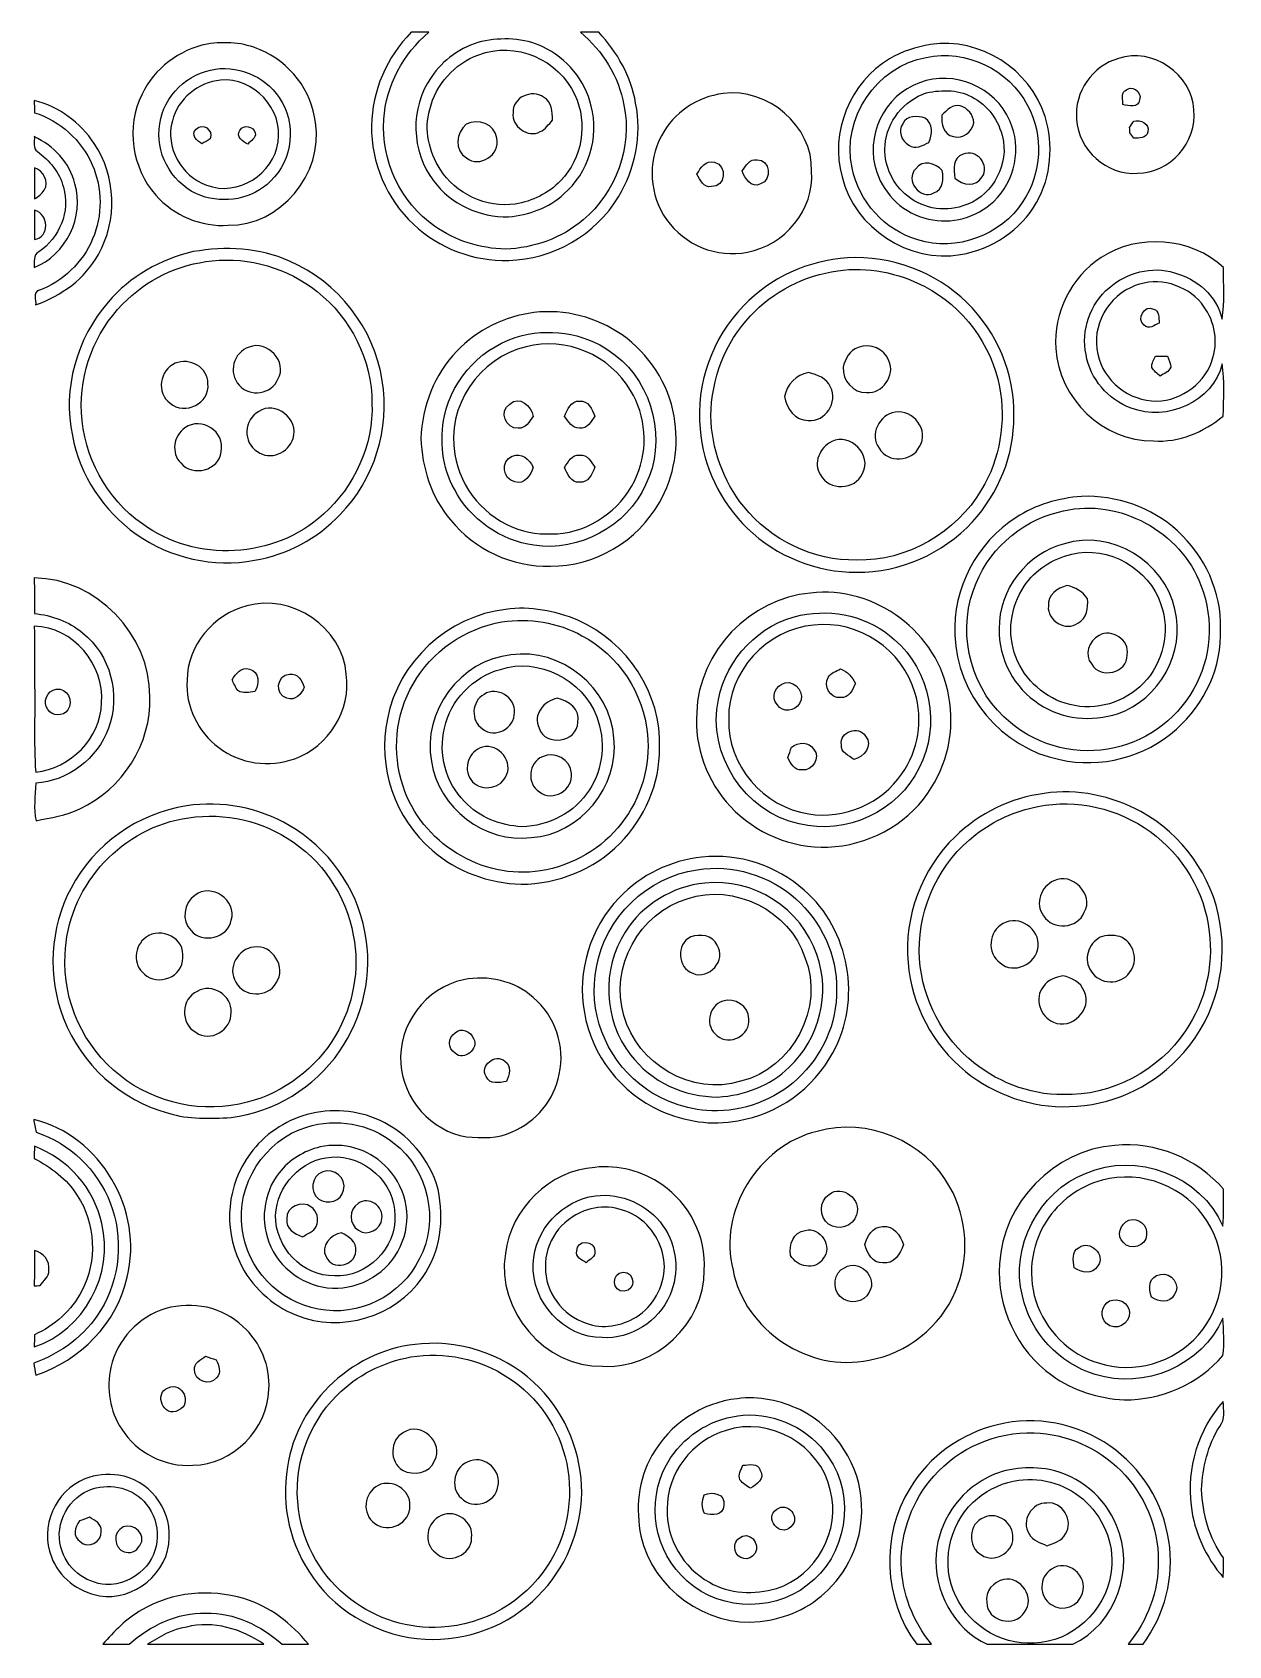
# Model space of a CAD drawing. Header units: centimetres. Extents: x -6.5 to 6.6, y -8.8 to 8.8.
import ezdxf

# ---------------------------------------------------------------- set-up
doc = ezdxf.new("R2010")
doc.units = ezdxf.units.CM
doc.header["$MEASUREMENT"] = 0
doc.layers.add('Camada 1', color=7, linetype='Continuous')

msp = doc.modelspace()

# ---------------------------------------------------------------- linework, layer by layer
at = {"layer": 'Camada 1', "color": 250}
for points, knots in [([(-4.60516, 8.68997), (-4.41147, 8.7196), (-4.20792, 8.70866), (-4.02695, 8.62894), (-4.02695, 8.62894), (-3.70311, 8.49418), (-3.45863, 8.18091), (-3.42018, 7.83061), (-3.42018, 7.83061), (-3.32846, 7.27321), (-3.80505, 6.6989), (-4.37409, 6.70772), (-4.37409, 6.70772), (-4.67218, 6.68513), (-4.97063, 6.81496), (-5.16748, 7.03757), (-5.16748, 7.03757), (-5.43136, 7.33248), (-5.49556, 7.78615), (-5.31812, 8.14105), (-5.31812, 8.14105), (-5.18442, 8.42398), (-4.91031, 8.62894), (-4.60516, 8.68997)], [0, 0, 0, 0, 0.14285714, 0.14285714, 0.14285714, 0.14285714, 0.28571429, 0.28571429, 0.28571429, 0.28571429, 0.42857143, 0.42857143, 0.42857143, 0.42857143, 0.57142857, 0.57142857, 0.57142857, 0.57142857, 0.71428571, 0.71428571, 0.71428571, 0.71428571, 1, 1, 1, 1]), ([(-2.37172, 8.81944), (-2.37172, 8.81944), (-2.17945, 8.81944), (-2.17945, 8.81944), (-2.17945, 8.81944), (-2.45816, 8.58131), (-2.65041, 8.2363), (-2.67158, 7.86694), (-2.67158, 7.86694), (-2.70581, 7.4168), (-2.48849, 6.95537), (-2.11632, 6.69854), (-2.11632, 6.69854), (-1.89194, 6.53767), (-1.61607, 6.45371), (-1.34126, 6.44666), (-1.34126, 6.44666), (-1.03292, 6.45724), (-0.72354, 6.56483), (-0.4893, 6.76875), (-0.4893, 6.76875), (-0.13124, 7.06613), (0.05009, 7.56532), (-0.04339, 8.02251), (-0.04339, 8.02251), (-0.09842, 8.33543), (-0.27834, 8.61589), (-0.51929, 8.81944), (-0.51929, 8.81944), (-0.51929, 8.81944), (-0.32032, 8.81944), (-0.32032, 8.81944), (-0.32032, 8.81944), (-0.11782, 8.60354), (0.03598, 8.33649), (0.08431, 8.04192), (0.08431, 8.04192), (0.15769, 7.69372), (0.07832, 7.32119), (-0.10407, 7.01852), (-0.10407, 7.01852), (-0.35277, 6.604), (-0.82161, 6.33165), (-1.30527, 6.32354), (-1.30527, 6.32354), (-1.68627, 6.30977), (-2.07044, 6.45478), (-2.34631, 6.71795), (-2.34631, 6.71795), (-2.64125, 6.99206), (-2.81094, 7.39386), (-2.8074, 7.79604), (-2.8074, 7.79604), (-2.80034, 8.17668), (-2.63983, 8.54957), (-2.37172, 8.81944)], [0, 0, 0, 0, 0.06666667, 0.06666667, 0.06666667, 0.06666667, 0.13333333, 0.13333333, 0.13333333, 0.13333333, 0.2, 0.2, 0.2, 0.2, 0.26666667, 0.26666667, 0.26666667, 0.26666667, 0.33333333, 0.33333333, 0.33333333, 0.33333333, 0.4, 0.4, 0.4, 0.4, 0.46666667, 0.46666667, 0.46666667, 0.46666667, 0.53333333, 0.53333333, 0.53333333, 0.53333333, 0.6, 0.6, 0.6, 0.6, 0.66666667, 0.66666667, 0.66666667, 0.66666667, 0.73333333, 0.73333333, 0.73333333, 0.73333333, 0.8, 0.8, 0.8, 0.8, 0.86666667, 0.86666667, 0.86666667, 0.86666667, 1, 1, 1, 1]), ([(-1.60197, 8.71995), (-1.38041, 8.76299), (-1.13805, 8.76158), (-0.93169, 8.65928), (-0.93169, 8.65928), (-0.67168, 8.53722), (-0.46708, 8.2938), (-0.40216, 8.01263), (-0.40216, 8.01263), (-0.30833, 7.67009), (-0.4332, 7.28169), (-0.70131, 7.05026), (-0.70131, 7.05026), (-0.86571, 6.89856), (-1.08549, 6.81989), (-1.30562, 6.80013), (-1.30562, 6.80013), (-1.6189, 6.79343), (-1.93957, 6.93561), (-2.12583, 7.19137), (-2.12583, 7.19137), (-2.37455, 7.51204), (-2.38794, 7.99429), (-2.15335, 8.32626), (-2.15335, 8.32626), (-2.02564, 8.51887), (-1.82421, 8.65857), (-1.60197, 8.71995)], [0, 0, 0, 0, 0.125, 0.125, 0.125, 0.125, 0.25, 0.25, 0.25, 0.25, 0.375, 0.375, 0.375, 0.375, 0.5, 0.5, 0.5, 0.5, 0.625, 0.625, 0.625, 0.625, 0.75, 0.75, 0.75, 0.75, 1, 1, 1, 1]), ([(-1.63371, 8.5725), (-1.63371, 8.5725), (-1.63371, 8.5725), (-1.63371, 8.5725), (-1.63371, 8.5725), (-1.89652, 8.47795), (-2.10538, 8.24723), (-2.16887, 7.97489), (-2.16887, 7.97489), (-2.23448, 7.75404), (-2.17664, 7.51275), (-2.05668, 7.32119), (-2.05668, 7.32119), (-1.88524, 7.05097), (-1.55117, 6.89468), (-1.23367, 6.93914), (-1.23367, 6.93914), (-1.0481, 6.97123), (-0.86854, 7.05626), (-0.73837, 7.19454), (-0.73837, 7.19454), (-0.50058, 7.43654), (-0.43356, 7.82778), (-0.58173, 8.13364), (-0.58173, 8.13364), (-0.75318, 8.51923), (-1.23859, 8.72912), (-1.63371, 8.5725)], [0, 0, 0, 0, 0.125, 0.125, 0.125, 0.125, 0.25, 0.25, 0.25, 0.25, 0.375, 0.375, 0.375, 0.375, 0.5, 0.5, 0.5, 0.5, 0.625, 0.625, 0.625, 0.625, 0.75, 0.75, 0.75, 0.75, 1, 1, 1, 1]), ([(3.31257, 8.68538), (3.84703, 8.76758), (4.40584, 8.41445), (4.5653, 7.89834), (4.5653, 7.89834), (4.65878, 7.59107), (4.6362, 7.23864), (4.47111, 6.95854), (4.47111, 6.95854), (4.30035, 6.65373), (3.98426, 6.44277), (3.64101, 6.38739), (3.64101, 6.38739), (3.07552, 6.28826), (2.47755, 6.67843), (2.34314, 7.23723), (2.34314, 7.23723), (2.20661, 7.72018), (2.42958, 8.27511), (2.86349, 8.52734), (2.86349, 8.52734), (2.99966, 8.61236), (3.15489, 8.65963), (3.31257, 8.68538)], [0, 0, 0, 0, 0.14285714, 0.14285714, 0.14285714, 0.14285714, 0.28571429, 0.28571429, 0.28571429, 0.28571429, 0.42857143, 0.42857143, 0.42857143, 0.42857143, 0.57142857, 0.57142857, 0.57142857, 0.57142857, 0.71428571, 0.71428571, 0.71428571, 0.71428571, 1, 1, 1, 1]), ([(5.36928, 8.53263), (5.74216, 8.65963), (6.17149, 8.36189), (6.19371, 7.97136), (6.19371, 7.97136), (6.23288, 7.61965), (5.93124, 7.27392), (5.57564, 7.27604), (5.57564, 7.27604), (5.24191, 7.25028), (4.92441, 7.53356), (4.91101, 7.86799), (4.91101, 7.86799), (4.88209, 8.16151), (5.08353, 8.45643), (5.36928, 8.53263)], [0, 0, 0, 0, 0.2, 0.2, 0.2, 0.2, 0.4, 0.4, 0.4, 0.4, 0.6, 0.6, 0.6, 0.6, 1, 1, 1, 1]), ([(3.2639, 8.54463), (3.2639, 8.54463), (3.2639, 8.54463), (3.2639, 8.54463), (3.2639, 8.54463), (2.72591, 8.45008), (2.32833, 7.87118), (2.45463, 7.33636), (2.45463, 7.33636), (2.52201, 6.96701), (2.8134, 6.65198), (3.17324, 6.54826), (3.17324, 6.54826), (3.59233, 6.4149), (4.08515, 6.59589), (4.32187, 6.9663), (4.32187, 6.9663), (4.53036, 7.27216), (4.55188, 7.69301), (4.37303, 8.01758), (4.37303, 8.01758), (4.17159, 8.41127), (3.69675, 8.63776), (3.2639, 8.54463)], [0, 0, 0, 0, 0.14285714, 0.14285714, 0.14285714, 0.14285714, 0.28571429, 0.28571429, 0.28571429, 0.28571429, 0.42857143, 0.42857143, 0.42857143, 0.42857143, 0.57142857, 0.57142857, 0.57142857, 0.57142857, 0.71428571, 0.71428571, 0.71428571, 0.71428571, 1, 1, 1, 1]), ([(-4.56812, 8.40598), (-4.56812, 8.40598), (-4.56812, 8.40598), (-4.56812, 8.40598), (-4.56812, 8.40598), (-4.86974, 8.34354), (-5.11352, 8.06943), (-5.13079, 7.76005), (-5.13079, 7.76005), (-5.16113, 7.45101), (-4.96464, 7.14128), (-4.67465, 7.03226), (-4.67465, 7.03226), (-4.41783, 6.94124), (-4.10386, 6.98958), (-3.91125, 7.19137), (-3.91125, 7.19137), (-3.6643, 7.42102), (-3.6262, 7.83061), (-3.81776, 8.10542), (-3.81776, 8.10542), (-3.97686, 8.34566), (-4.2873, 8.47019), (-4.56812, 8.40598)], [0, 0, 0, 0, 0.14285714, 0.14285714, 0.14285714, 0.14285714, 0.28571429, 0.28571429, 0.28571429, 0.28571429, 0.42857143, 0.42857143, 0.42857143, 0.42857143, 0.57142857, 0.57142857, 0.57142857, 0.57142857, 0.71428571, 0.71428571, 0.71428571, 0.71428571, 1, 1, 1, 1]), ([(-4.45805, 8.29556), (-4.09857, 8.32767), (-3.76872, 7.97947), (-3.8301, 7.6207), (-3.8301, 7.6207), (-3.87103, 7.2651), (-4.27567, 7.0171), (-4.61115, 7.14621), (-4.61115, 7.14621), (-4.8895, 7.24358), (-5.06694, 7.5625), (-4.98651, 7.84965), (-4.98651, 7.84965), (-4.92794, 8.09166), (-4.70322, 8.27158), (-4.45805, 8.29556)], [0, 0, 0, 0, 0.2, 0.2, 0.2, 0.2, 0.4, 0.4, 0.4, 0.4, 0.6, 0.6, 0.6, 0.6, 1, 1, 1, 1]), ([(3.19229, 8.26664), (3.56481, 8.41269), (4.02624, 8.22078), (4.17829, 7.8493), (4.17829, 7.8493), (4.31553, 7.55685), (4.23721, 7.18819), (4.00297, 6.96911), (4.00297, 6.96911), (3.81635, 6.79131), (3.53871, 6.71405), (3.28789, 6.77615), (3.28789, 6.77615), (3.02682, 6.83119), (2.8074, 7.03545), (2.72345, 7.28698), (2.72345, 7.28698), (2.58833, 7.67186), (2.80458, 8.13364), (3.19229, 8.26664)], [0, 0, 0, 0, 0.16666667, 0.16666667, 0.16666667, 0.16666667, 0.33333333, 0.33333333, 0.33333333, 0.33333333, 0.5, 0.5, 0.5, 0.5, 0.66666667, 0.66666667, 0.66666667, 0.66666667, 1, 1, 1, 1]), ([(-1.25694, 7.93855), (-1.26929, 8.10542), (-1.05021, 8.20349), (-0.92251, 8.10789), (-0.92251, 8.10789), (-0.83397, 8.05673), (-0.82479, 7.94985), (-0.8269, 7.85812), (-0.8269, 7.85812), (-0.86783, 7.81332), (-0.9017, 7.75582), (-0.96061, 7.73219), (-0.96061, 7.73219), (-1.09361, 7.65774), (-1.27706, 7.78932), (-1.25694, 7.93855)], [0, 0, 0, 0, 0.2, 0.2, 0.2, 0.2, 0.4, 0.4, 0.4, 0.4, 0.6, 0.6, 0.6, 0.6, 1, 1, 1, 1]), ([(1.04315, 8.14846), (1.52752, 8.21477), (2.02742, 7.79673), (2.00871, 7.29862), (2.00871, 7.29862), (2.04435, 6.88021), (1.71414, 6.48616), (1.30703, 6.4149), (1.30703, 6.4149), (0.97683, 6.3433), (0.61489, 6.49252), (0.42367, 6.76945), (0.42367, 6.76945), (0.23459, 7.03085), (0.21132, 7.40127), (0.36547, 7.68456), (0.36547, 7.68456), (0.496, 7.93997), (0.75988, 8.11424), (1.04315, 8.14846)], [0, 0, 0, 0, 0.16666667, 0.16666667, 0.16666667, 0.16666667, 0.33333333, 0.33333333, 0.33333333, 0.33333333, 0.5, 0.5, 0.5, 0.5, 0.66666667, 0.66666667, 0.66666667, 0.66666667, 1, 1, 1, 1]), ([(3.26565, 8.15622), (3.26565, 8.15622), (3.26565, 8.15622), (3.26565, 8.15622), (3.26565, 8.15622), (3.02153, 8.07437), (2.83245, 7.84294), (2.81445, 7.58437), (2.81445, 7.58437), (2.79788, 7.38611), (2.88183, 7.18326), (3.03106, 7.05202), (3.03106, 7.05202), (3.19792, 6.89751), (3.45122, 6.84494), (3.66606, 6.91902), (3.66606, 6.91902), (3.95746, 7.0058), (4.15536, 7.32296), (4.10986, 7.62282), (4.10986, 7.62282), (4.07916, 7.81578), (3.96592, 7.99994), (3.79201, 8.09483), (3.79201, 8.09483), (3.63714, 8.19502), (3.43992, 8.19396), (3.26565, 8.15622)], [0, 0, 0, 0, 0.125, 0.125, 0.125, 0.125, 0.25, 0.25, 0.25, 0.25, 0.375, 0.375, 0.375, 0.375, 0.5, 0.5, 0.5, 0.5, 0.625, 0.625, 0.625, 0.625, 0.75, 0.75, 0.75, 0.75, 1, 1, 1, 1]), ([(5.41619, 8.02745), (5.41619, 8.02745), (5.41619, 8.02745), (5.41619, 8.02745), (5.41619, 8.02745), (5.47863, 8.01511), (5.59152, 7.98759), (5.6, 8.08143), (5.6, 8.08143), (5.63033, 8.1735), (5.50438, 8.25217), (5.43913, 8.17703), (5.43913, 8.17703), (5.3915, 8.14458), (5.4229, 8.07543), (5.41619, 8.02745)], [0, 0, 0, 0, 0.2, 0.2, 0.2, 0.2, 0.4, 0.4, 0.4, 0.4, 0.6, 0.6, 0.6, 0.6, 1, 1, 1, 1]), ([(-6.49781, 8.07332), (-6.23005, 8.00629), (-5.99298, 7.83201), (-5.84164, 7.60165), (-5.84164, 7.60165), (-5.60069, 7.24923), (-5.58411, 6.75886), (-5.79649, 6.38915), (-5.79649, 6.38915), (-5.94077, 6.12174), (-6.20077, 5.93689), (-6.48263, 5.83635), (-6.48263, 5.83635), (-6.47522, 5.8868), (-6.5151, 5.97146), (-6.45054, 5.99369), (-6.45054, 5.99369), (-6.18666, 6.09141), (-5.96688, 6.29849), (-5.85857, 6.55849), (-5.85857, 6.55849), (-5.74993, 6.81426), (-5.74993, 7.11482), (-5.86281, 7.36917), (-5.86281, 7.36917), (-5.98028, 7.63763), (-6.21558, 7.85176), (-6.49534, 7.93962), (-6.49534, 7.93962), (-6.49639, 7.98407), (-6.4971, 8.02887), (-6.49781, 8.07332)], [0, 0, 0, 0, 0.11111111, 0.11111111, 0.11111111, 0.11111111, 0.22222222, 0.22222222, 0.22222222, 0.22222222, 0.33333333, 0.33333333, 0.33333333, 0.33333333, 0.44444444, 0.44444444, 0.44444444, 0.44444444, 0.55555556, 0.55555556, 0.55555556, 0.55555556, 0.66666667, 0.66666667, 0.66666667, 0.66666667, 0.77777778, 0.77777778, 0.77777778, 0.77777778, 1, 1, 1, 1]), ([(3.43641, 7.91386), (3.49037, 7.96501), (3.55282, 8.03521), (3.63677, 8.01581), (3.63677, 8.01581), (3.71581, 7.98935), (3.78354, 7.91632), (3.78495, 7.8299), (3.78495, 7.8299), (3.76485, 7.729), (3.66676, 7.64575), (3.56129, 7.6782), (3.56129, 7.6782), (3.45263, 7.70149), (3.42793, 7.81826), (3.43641, 7.91386)], [0, 0, 0, 0, 0.2, 0.2, 0.2, 0.2, 0.4, 0.4, 0.4, 0.4, 0.6, 0.6, 0.6, 0.6, 1, 1, 1, 1]), ([(-4.72617, 7.75864), (-4.72617, 7.75864), (-4.72617, 7.75864), (-4.72617, 7.75864), (-4.72617, 7.75864), (-4.79212, 7.70149), (-4.71594, 7.62847), (-4.66266, 7.59848), (-4.66266, 7.59848), (-4.63267, 7.61683), (-4.60233, 7.63517), (-4.572, 7.65315), (-4.572, 7.65315), (-4.53602, 7.74734), (-4.65349, 7.84083), (-4.72617, 7.75864)], [0, 0, 0, 0, 0.2, 0.2, 0.2, 0.2, 0.4, 0.4, 0.4, 0.4, 0.6, 0.6, 0.6, 0.6, 1, 1, 1, 1]), ([(-4.2485, 7.74593), (-4.2485, 7.74593), (-4.2485, 7.74593), (-4.2485, 7.74593), (-4.2485, 7.74593), (-4.29577, 7.67749), (-4.21428, 7.62316), (-4.16065, 7.59495), (-4.16065, 7.59495), (-4.12962, 7.63269), (-4.06752, 7.66056), (-4.07846, 7.71806), (-4.07846, 7.71806), (-4.09609, 7.79073), (-4.20933, 7.81861), (-4.2485, 7.74593)], [0, 0, 0, 0, 0.2, 0.2, 0.2, 0.2, 0.4, 0.4, 0.4, 0.4, 0.6, 0.6, 0.6, 0.6, 1, 1, 1, 1]), ([(-1.77129, 7.81261), (-1.63971, 7.88), (-1.45732, 7.81473), (-1.4344, 7.65915), (-1.4344, 7.65915), (-1.39242, 7.48205), (-1.6263, 7.32825), (-1.76812, 7.44431), (-1.76812, 7.44431), (-1.90146, 7.52615), (-1.88312, 7.72054), (-1.77129, 7.81261)], [0, 0, 0, 0, 0.25, 0.25, 0.25, 0.25, 0.5, 0.5, 0.5, 0.5, 1, 1, 1, 1]), ([(3.00848, 7.81755), (3.04835, 7.91174), (3.17253, 7.91104), (3.25402, 7.87822), (3.25402, 7.87822), (3.34256, 7.81543), (3.33445, 7.70254), (3.29247, 7.61434), (3.29247, 7.61434), (3.22686, 7.57943), (3.14218, 7.53251), (3.07269, 7.58542), (3.07269, 7.58542), (2.99507, 7.62987), (2.95027, 7.7403), (3.00848, 7.81755)], [0, 0, 0, 0, 0.2, 0.2, 0.2, 0.2, 0.4, 0.4, 0.4, 0.4, 0.6, 0.6, 0.6, 0.6, 1, 1, 1, 1]), ([(5.53507, 7.84718), (5.53507, 7.84718), (5.53507, 7.84718), (5.53507, 7.84718), (5.53507, 7.84718), (5.52379, 7.82954), (5.50192, 7.79426), (5.49063, 7.77699), (5.49063, 7.77699), (5.49134, 7.76252), (5.49205, 7.7336), (5.49239, 7.71913), (5.49239, 7.71913), (5.50367, 7.70431), (5.52555, 7.67503), (5.53649, 7.66022), (5.53649, 7.66022), (5.59647, 7.66056), (5.67195, 7.65774), (5.69029, 7.72971), (5.69029, 7.72971), (5.71324, 7.81897), (5.60951, 7.86659), (5.53507, 7.84718)], [0, 0, 0, 0, 0.14285714, 0.14285714, 0.14285714, 0.14285714, 0.28571429, 0.28571429, 0.28571429, 0.28571429, 0.42857143, 0.42857143, 0.42857143, 0.42857143, 0.57142857, 0.57142857, 0.57142857, 0.57142857, 0.71428571, 0.71428571, 0.71428571, 0.71428571, 1, 1, 1, 1]), ([(-6.49851, 7.67785), (-6.2858, 7.57977), (-6.1087, 7.3921), (-6.05401, 7.16104), (-6.05401, 7.16104), (-5.94254, 6.80295), (-6.15068, 6.37962), (-6.50027, 6.24557), (-6.50027, 6.24557), (-6.49181, 6.30344), (-6.51333, 6.38422), (-6.44842, 6.41702), (-6.44842, 6.41702), (-6.2237, 6.5659), (-6.09952, 6.86223), (-6.1796, 7.12399), (-6.1796, 7.12399), (-6.21595, 7.28768), (-6.3327, 7.4161), (-6.46289, 7.51416), (-6.46289, 7.51416), (-6.51968, 7.54909), (-6.4897, 7.62353), (-6.49851, 7.67785)], [0, 0, 0, 0, 0.14285714, 0.14285714, 0.14285714, 0.14285714, 0.28571429, 0.28571429, 0.28571429, 0.28571429, 0.42857143, 0.42857143, 0.42857143, 0.42857143, 0.57142857, 0.57142857, 0.57142857, 0.57142857, 0.71428571, 0.71428571, 0.71428571, 0.71428571, 1, 1, 1, 1]), ([(0.75459, 7.26546), (0.75459, 7.26546), (0.75459, 7.26546), (0.75459, 7.26546), (0.75459, 7.26546), (0.79409, 7.20619), (0.82515, 7.1127), (0.91617, 7.1321), (0.91617, 7.1321), (1.06785, 7.12011), (1.09044, 7.36494), (0.94755, 7.39705), (0.94755, 7.39705), (0.85019, 7.42631), (0.79587, 7.33602), (0.75459, 7.26546)], [0, 0, 0, 0, 0.2, 0.2, 0.2, 0.2, 0.4, 0.4, 0.4, 0.4, 0.6, 0.6, 0.6, 0.6, 1, 1, 1, 1]), ([(1.24919, 7.30144), (1.24919, 7.30144), (1.24919, 7.30144), (1.24919, 7.30144), (1.24919, 7.30144), (1.27952, 7.22312), (1.34866, 7.106), (1.45026, 7.16033), (1.45026, 7.16033), (1.58326, 7.2016), (1.55539, 7.42772), (1.41252, 7.4235), (1.41252, 7.4235), (1.32891, 7.43902), (1.29187, 7.35471), (1.24919, 7.30144)], [0, 0, 0, 0, 0.2, 0.2, 0.2, 0.2, 0.4, 0.4, 0.4, 0.4, 0.6, 0.6, 0.6, 0.6, 1, 1, 1, 1]), ([(3.15029, 7.32542), (3.22579, 7.43055), (3.36373, 7.38823), (3.43958, 7.30778), (3.43958, 7.30778), (3.45581, 7.21465), (3.45263, 7.09824), (3.34644, 7.0612), (3.34644, 7.0612), (3.19651, 6.98112), (3.02682, 7.20372), (3.15029, 7.32542)], [0, 0, 0, 0, 0.25, 0.25, 0.25, 0.25, 0.5, 0.5, 0.5, 0.5, 1, 1, 1, 1]), ([(3.57928, 7.22312), (3.56234, 7.31697), (3.55177, 7.45137), (3.66818, 7.48417), (3.66818, 7.48417), (3.8107, 7.5512), (3.97016, 7.36282), (3.87561, 7.23652), (3.87561, 7.23652), (3.81034, 7.12364), (3.66323, 7.14162), (3.57928, 7.22312)], [0, 0, 0, 0, 0.25, 0.25, 0.25, 0.25, 0.5, 0.5, 0.5, 0.5, 1, 1, 1, 1]), ([(-6.49605, 7.33495), (-6.39974, 7.30673), (-6.33024, 7.18326), (-6.38915, 7.09259), (-6.38915, 7.09259), (-6.41173, 7.04814), (-6.45759, 7.02415), (-6.49569, 6.99523), (-6.49569, 6.99523), (-6.4971, 7.10847), (-6.4971, 7.22171), (-6.49605, 7.33495)], [0, 0, 0, 0, 0.25, 0.25, 0.25, 0.25, 0.5, 0.5, 0.5, 0.5, 1, 1, 1, 1]), ([(-6.49464, 6.87175), (-6.33623, 6.83153), (-6.32566, 6.57859), (-6.49639, 6.55214), (-6.49639, 6.55214), (-6.49357, 6.65868), (-6.49323, 6.76521), (-6.49464, 6.87175)], [0, 0, 0, 0, 0.33333333, 0.33333333, 0.33333333, 0.33333333, 1, 1, 1, 1]), ([(5.17771, 6.35387), (5.5827, 6.62023), (6.16196, 6.57577), (6.51968, 6.24662), (6.51968, 6.24662), (6.51369, 6.05825), (6.53415, 5.86846), (6.50275, 5.68147), (6.50275, 5.68147), (6.44701, 5.93336), (6.22406, 6.12352), (5.98063, 6.18771), (5.98063, 6.18771), (5.73546, 6.26533), (5.45641, 6.19019), (5.2652, 6.02333), (5.2652, 6.02333), (5.05953, 5.84729), (4.95582, 5.55766), (5.01402, 5.29201), (5.01402, 5.29201), (5.0567, 5.02673), (5.25673, 4.79882), (5.50721, 4.70746), (5.50721, 4.70746), (5.89314, 4.55365), (6.40608, 4.77414), (6.50346, 5.19182), (6.50346, 5.19182), (6.53274, 5.00274), (6.51686, 4.81047), (6.51615, 4.62033), (6.51615, 4.62033), (6.30202, 4.44429), (6.03144, 4.32929), (5.75027, 4.34764), (5.75027, 4.34764), (5.20171, 4.33811), (4.71382, 4.81541), (4.68277, 5.35834), (4.68277, 5.35834), (4.65137, 5.74781), (4.85174, 6.14079), (5.17771, 6.35387)], [0, 0, 0, 0, 0.08333333, 0.08333333, 0.08333333, 0.08333333, 0.16666667, 0.16666667, 0.16666667, 0.16666667, 0.25, 0.25, 0.25, 0.25, 0.33333333, 0.33333333, 0.33333333, 0.33333333, 0.41666667, 0.41666667, 0.41666667, 0.41666667, 0.5, 0.5, 0.5, 0.5, 0.58333333, 0.58333333, 0.58333333, 0.58333333, 0.66666667, 0.66666667, 0.66666667, 0.66666667, 0.75, 0.75, 0.75, 0.75, 0.83333333, 0.83333333, 0.83333333, 0.83333333, 1, 1, 1, 1]), ([(-4.75684, 6.41879), (-4.40619, 6.47912), (-4.03119, 6.46535), (-3.70382, 6.31437), (-3.70382, 6.31437), (-3.17287, 6.08858), (-2.77424, 5.57954), (-2.69027, 5.00803), (-2.69027, 5.00803), (-2.60173, 4.48344), (-2.776, 3.92077), (-3.15066, 3.54188), (-3.15066, 3.54188), (-3.39831, 3.27942), (-3.73345, 3.10268), (-4.08834, 3.04129), (-4.08834, 3.04129), (-4.5346, 2.95627), (-5.01085, 3.06634), (-5.38127, 3.32705), (-5.38127, 3.32705), (-5.7404, 3.58034), (-6.00145, 3.97228), (-6.07976, 4.40619), (-6.07976, 4.40619), (-6.19195, 4.91842), (-6.03108, 5.47334), (-5.68959, 5.86668), (-5.68959, 5.86668), (-5.45007, 6.1461), (-5.11527, 6.33835), (-4.75684, 6.41879)], [0, 0, 0, 0, 0.11111111, 0.11111111, 0.11111111, 0.11111111, 0.22222222, 0.22222222, 0.22222222, 0.22222222, 0.33333333, 0.33333333, 0.33333333, 0.33333333, 0.44444444, 0.44444444, 0.44444444, 0.44444444, 0.55555556, 0.55555556, 0.55555556, 0.55555556, 0.66666667, 0.66666667, 0.66666667, 0.66666667, 0.77777778, 0.77777778, 0.77777778, 0.77777778, 1, 1, 1, 1]), ([(-4.55083, 6.31718), (-4.55083, 6.31718), (-4.55083, 6.31718), (-4.55083, 6.31718), (-4.55083, 6.31718), (-4.92054, 6.28402), (-5.27368, 6.11116), (-5.53049, 5.84412), (-5.53049, 5.84412), (-5.83635, 5.53437), (-6.00428, 5.0934), (-5.98204, 4.65842), (-5.98204, 4.65842), (-5.95806, 4.17936), (-5.7083, 3.71369), (-5.31283, 3.43992), (-5.31283, 3.43992), (-4.73357, 3.00955), (-3.86362, 3.05788), (-3.3334, 3.54612), (-3.3334, 3.54612), (-2.99084, 3.8481), (-2.78482, 4.30423), (-2.80141, 4.76215), (-2.80141, 4.76215), (-2.8, 5.23275), (-3.03354, 5.69348), (-3.40254, 5.9824), (-3.40254, 5.9824), (-3.72215, 6.23746), (-4.14408, 6.3641), (-4.55083, 6.31718)], [0, 0, 0, 0, 0.11111111, 0.11111111, 0.11111111, 0.11111111, 0.22222222, 0.22222222, 0.22222222, 0.22222222, 0.33333333, 0.33333333, 0.33333333, 0.33333333, 0.44444444, 0.44444444, 0.44444444, 0.44444444, 0.55555556, 0.55555556, 0.55555556, 0.55555556, 0.66666667, 0.66666667, 0.66666667, 0.66666667, 0.77777778, 0.77777778, 0.77777778, 0.77777778, 1, 1, 1, 1]), ([(2.40242, 6.3507), (2.87972, 6.37821), (3.36937, 6.20006), (3.7091, 5.86105), (3.7091, 5.86105), (4.03895, 5.54036), (4.23615, 5.08141), (4.2231, 4.61963), (4.2231, 4.61963), (4.23016, 4.19347), (4.05589, 3.77367), (3.76943, 3.46109), (3.76943, 3.46109), (3.44735, 3.11502), (2.97885, 2.90442), (2.50437, 2.91112), (2.50437, 2.91112), (2.06304, 2.90583), (1.62701, 3.08575), (1.30844, 3.38912), (1.30844, 3.38912), (1.01389, 3.67595), (0.82055, 4.06893), (0.78916, 4.48027), (0.78916, 4.48027), (0.74329, 4.96922), (0.91897, 5.47546), (1.26505, 5.82577), (1.26505, 5.82577), (1.55928, 6.13762), (1.9759, 6.32354), (2.40242, 6.3507)], [0, 0, 0, 0, 0.11111111, 0.11111111, 0.11111111, 0.11111111, 0.22222222, 0.22222222, 0.22222222, 0.22222222, 0.33333333, 0.33333333, 0.33333333, 0.33333333, 0.44444444, 0.44444444, 0.44444444, 0.44444444, 0.55555556, 0.55555556, 0.55555556, 0.55555556, 0.66666667, 0.66666667, 0.66666667, 0.66666667, 0.77777778, 0.77777778, 0.77777778, 0.77777778, 1, 1, 1, 1]), ([(2.29622, 6.20994), (2.29622, 6.20994), (2.29622, 6.20994), (2.29622, 6.20994), (2.29622, 6.20994), (1.93392, 6.1595), (1.58891, 5.98523), (1.3402, 5.71605), (1.3402, 5.71605), (1.0615, 5.4243), (0.91475, 5.02284), (0.90594, 4.62244), (0.90594, 4.62244), (0.91722, 4.26437), (1.03928, 3.90806), (1.26753, 3.62973), (1.26753, 3.62973), (1.56386, 3.2639), (2.02952, 3.03213), (2.50331, 3.04446), (2.50331, 3.04446), (3.05399, 3.0293), (3.59268, 3.34398), (3.87103, 3.81599), (3.87103, 3.81599), (4.07317, 4.15008), (4.13948, 4.5586), (4.06646, 4.94135), (4.06646, 4.94135), (3.97615, 5.40419), (3.66747, 5.81978), (3.24801, 6.03708), (3.24801, 6.03708), (2.95839, 6.18737), (2.62078, 6.25863), (2.29622, 6.20994)], [0, 0, 0, 0, 0.1, 0.1, 0.1, 0.1, 0.2, 0.2, 0.2, 0.2, 0.3, 0.3, 0.3, 0.3, 0.4, 0.4, 0.4, 0.4, 0.5, 0.5, 0.5, 0.5, 0.6, 0.6, 0.6, 0.6, 0.7, 0.7, 0.7, 0.7, 0.8, 0.8, 0.8, 0.8, 1, 1, 1, 1]), ([(5.55237, 6.04697), (5.80214, 6.14715), (6.10551, 6.0593), (6.27627, 5.8547), (6.27627, 5.8547), (6.41068, 5.69277), (6.46535, 5.46276), (6.40291, 5.25955), (6.40291, 5.25955), (6.32989, 4.98897), (6.06565, 4.7879), (5.7859, 4.78472), (5.7859, 4.78472), (5.48745, 4.77908), (5.20206, 5.00415), (5.14349, 5.29836), (5.14349, 5.29836), (5.06623, 5.60458), (5.2585, 5.94077), (5.55237, 6.04697)], [0, 0, 0, 0, 0.16666667, 0.16666667, 0.16666667, 0.16666667, 0.33333333, 0.33333333, 0.33333333, 0.33333333, 0.5, 0.5, 0.5, 0.5, 0.66666667, 0.66666667, 0.66666667, 0.66666667, 1, 1, 1, 1]), ([(5.6508, 5.61622), (5.6508, 5.61622), (5.6508, 5.61622), (5.6508, 5.61622), (5.6508, 5.61622), (5.69736, 5.55837), (5.76579, 5.61622), (5.81554, 5.63774), (5.81554, 5.63774), (5.80565, 5.69382), (5.82117, 5.77003), (5.75168, 5.7912), (5.75168, 5.7912), (5.65467, 5.84624), (5.558, 5.67689), (5.6508, 5.61622)], [0, 0, 0, 0, 0.2, 0.2, 0.2, 0.2, 0.4, 0.4, 0.4, 0.4, 0.6, 0.6, 0.6, 0.6, 1, 1, 1, 1]), ([(-1.02834, 5.75274), (-0.69144, 5.79261), (-0.34149, 5.70264), (-0.06419, 5.50757), (-0.06419, 5.50757), (0.23001, 5.29978), (0.44484, 4.97592), (0.50482, 4.61926), (0.50482, 4.61926), (0.56198, 4.2986), (0.50906, 3.95639), (0.34361, 3.67454), (0.34361, 3.67454), (0.10688, 3.25402), (-0.36405, 2.97039), (-0.84878, 2.97744), (-0.84878, 2.97744), (-1.26612, 2.96298), (-1.68063, 3.16089), (-1.94274, 3.48333), (-1.94274, 3.48333), (-2.15265, 3.73062), (-2.2539, 4.05306), (-2.26589, 4.37339), (-2.26589, 4.37339), (-2.25142, 4.72475), (-2.12266, 5.07894), (-1.87113, 5.32977), (-1.87113, 5.32977), (-1.65169, 5.56506), (-1.3462, 5.71183), (-1.02834, 5.75274)], [0, 0, 0, 0, 0.11111111, 0.11111111, 0.11111111, 0.11111111, 0.22222222, 0.22222222, 0.22222222, 0.22222222, 0.33333333, 0.33333333, 0.33333333, 0.33333333, 0.44444444, 0.44444444, 0.44444444, 0.44444444, 0.55555556, 0.55555556, 0.55555556, 0.55555556, 0.66666667, 0.66666667, 0.66666667, 0.66666667, 0.77777778, 0.77777778, 0.77777778, 0.77777778, 1, 1, 1, 1]), ([(-1.1578, 5.50016), (-1.1578, 5.50016), (-1.1578, 5.50016), (-1.1578, 5.50016), (-1.1578, 5.50016), (-1.57585, 5.39715), (-1.91947, 5.04331), (-2.00871, 4.62209), (-2.00871, 4.62209), (-2.06199, 4.35256), (-2.03446, 4.06118), (-1.89971, 3.81847), (-1.89971, 3.81847), (-1.72931, 3.49003), (-1.39417, 3.25895), (-1.02904, 3.20604), (-1.02904, 3.20604), (-0.53445, 3.1316), (-0.0141, 3.41171), (0.19332, 3.86679), (0.19332, 3.86679), (0.42791, 4.34269), (0.28187, 4.96639), (-0.14111, 5.28708), (-0.14111, 5.28708), (-0.42228, 5.51356), (-0.80997, 5.58799), (-1.1578, 5.50016)], [0, 0, 0, 0, 0.125, 0.125, 0.125, 0.125, 0.25, 0.25, 0.25, 0.25, 0.375, 0.375, 0.375, 0.375, 0.5, 0.5, 0.5, 0.5, 0.625, 0.625, 0.625, 0.625, 0.75, 0.75, 0.75, 0.75, 1, 1, 1, 1]), ([(-1.11371, 5.3781), (-0.68262, 5.49733), (-0.19332, 5.28355), (0.02962, 4.89937), (0.02962, 4.89937), (0.19719, 4.62244), (0.22506, 4.26685), (0.09735, 3.9684), (0.09735, 3.9684), (-0.0381, 3.63889), (-0.35348, 3.38807), (-0.70731, 3.33798), (-0.70731, 3.33798), (-0.87347, 3.32281), (-1.04668, 3.3221), (-1.20473, 3.38278), (-1.20473, 3.38278), (-1.56033, 3.50273), (-1.83727, 3.82834), (-1.89335, 4.20017), (-1.89335, 4.20017), (-1.9946, 4.71664), (-1.62524, 5.26415), (-1.11371, 5.3781)], [0, 0, 0, 0, 0.14285714, 0.14285714, 0.14285714, 0.14285714, 0.28571429, 0.28571429, 0.28571429, 0.28571429, 0.42857143, 0.42857143, 0.42857143, 0.42857143, 0.57142857, 0.57142857, 0.57142857, 0.57142857, 0.71428571, 0.71428571, 0.71428571, 0.71428571, 1, 1, 1, 1]), ([(-4.14689, 5.37457), (-3.94864, 5.45641), (-3.72039, 5.21299), (-3.83046, 5.02462), (-3.83046, 5.02462), (-3.89573, 4.85916), (-4.1416, 4.82141), (-4.25414, 4.95899), (-4.25414, 4.95899), (-4.38114, 5.08599), (-4.31694, 5.32306), (-4.14689, 5.37457)], [0, 0, 0, 0, 0.25, 0.25, 0.25, 0.25, 0.5, 0.5, 0.5, 0.5, 1, 1, 1, 1]), ([(2.5213, 5.37104), (2.64936, 5.42466), (2.80952, 5.35515), (2.85644, 5.22464), (2.85644, 5.22464), (2.92981, 5.06623), (2.78553, 4.86127), (2.61126, 4.87644), (2.61126, 4.87644), (2.46379, 4.87045), (2.34738, 5.01332), (2.35444, 5.15408), (2.35444, 5.15408), (2.37384, 5.24686), (2.42887, 5.33717), (2.5213, 5.37104)], [0, 0, 0, 0, 0.2, 0.2, 0.2, 0.2, 0.4, 0.4, 0.4, 0.4, 0.6, 0.6, 0.6, 0.6, 1, 1, 1, 1]), ([(-4.95582, 5.19711), (-4.79989, 5.26274), (-4.59176, 5.15372), (-4.59809, 4.97521), (-4.59809, 4.97521), (-4.56671, 4.76179), (-4.85493, 4.61892), (-5.01085, 4.76144), (-5.01085, 4.76144), (-5.16536, 4.86692), (-5.12585, 5.12833), (-4.95582, 5.19711)], [0, 0, 0, 0, 0.25, 0.25, 0.25, 0.25, 0.5, 0.5, 0.5, 0.5, 1, 1, 1, 1]), ([(5.77461, 5.27543), (5.77461, 5.27543), (5.77461, 5.27543), (5.77461, 5.27543), (5.77461, 5.27543), (5.75944, 5.23558), (5.72735, 5.19782), (5.73229, 5.15231), (5.73229, 5.15231), (5.75592, 5.11457), (5.79296, 5.08776), (5.82507, 5.05707), (5.82507, 5.05707), (5.86634, 5.08494), (5.9242, 5.10151), (5.94042, 5.15408), (5.94042, 5.15408), (5.94289, 5.19747), (5.91679, 5.23558), (5.90444, 5.27507), (5.90444, 5.27507), (5.86105, 5.27543), (5.818, 5.27543), (5.77461, 5.27543)], [0, 0, 0, 0, 0.14285714, 0.14285714, 0.14285714, 0.14285714, 0.28571429, 0.28571429, 0.28571429, 0.28571429, 0.42857143, 0.42857143, 0.42857143, 0.42857143, 0.57142857, 0.57142857, 0.57142857, 0.57142857, 0.71428571, 0.71428571, 0.71428571, 0.71428571, 1, 1, 1, 1]), ([(1.71272, 4.83305), (1.74201, 4.96639), (1.83727, 5.07188), (1.9752, 5.09481), (1.9752, 5.09481), (2.0701, 5.07223), (2.17664, 5.03519), (2.2165, 4.93676), (2.2165, 4.93676), (2.30433, 4.77414), (2.15971, 4.55117), (1.97414, 4.5727), (1.97414, 4.5727), (1.82808, 4.56847), (1.73918, 4.705), (1.71272, 4.83305)], [0, 0, 0, 0, 0.2, 0.2, 0.2, 0.2, 0.4, 0.4, 0.4, 0.4, 0.6, 0.6, 0.6, 0.6, 1, 1, 1, 1]), ([(-4.04106, 4.66865), (-3.86079, 4.79672), (-3.59233, 4.58045), (-3.66572, 4.3762), (-3.66572, 4.3762), (-3.71086, 4.21886), (-3.91936, 4.12679), (-4.05553, 4.23228), (-4.05553, 4.23228), (-4.21569, 4.32717), (-4.20792, 4.58505), (-4.04106, 4.66865)], [0, 0, 0, 0, 0.25, 0.25, 0.25, 0.25, 0.5, 0.5, 0.5, 0.5, 1, 1, 1, 1]), ([(-1.29363, 4.75085), (-1.29363, 4.75085), (-1.29363, 4.75085), (-1.29363, 4.75085), (-1.29363, 4.75085), (-1.41427, 4.67465), (-1.3395, 4.47428), (-1.20085, 4.48734), (-1.20085, 4.48734), (-1.11794, 4.48062), (-1.08091, 4.56211), (-1.03786, 4.6168), (-1.03786, 4.6168), (-1.05692, 4.72968), (-1.1885, 4.84857), (-1.29363, 4.75085)], [0, 0, 0, 0, 0.2, 0.2, 0.2, 0.2, 0.4, 0.4, 0.4, 0.4, 0.6, 0.6, 0.6, 0.6, 1, 1, 1, 1]), ([(-0.69461, 4.61468), (-0.69461, 4.61468), (-0.69461, 4.61468), (-0.69461, 4.61468), (-0.69461, 4.61468), (-0.6491, 4.56247), (-0.61207, 4.48132), (-0.53021, 4.48804), (-0.53021, 4.48804), (-0.44309, 4.47498), (-0.40604, 4.5607), (-0.36194, 4.61751), (-0.36194, 4.61751), (-0.39193, 4.68948), (-0.4339, 4.79672), (-0.53092, 4.78437), (-0.53092, 4.78437), (-0.62476, 4.7893), (-0.66604, 4.68629), (-0.69461, 4.61468)], [0, 0, 0, 0, 0.16666667, 0.16666667, 0.16666667, 0.16666667, 0.33333333, 0.33333333, 0.33333333, 0.33333333, 0.5, 0.5, 0.5, 0.5, 0.66666667, 0.66666667, 0.66666667, 0.66666667, 1, 1, 1, 1]), ([(-4.84893, 4.4905), (-4.67184, 4.62033), (-4.39914, 4.44675), (-4.45311, 4.23016), (-4.45311, 4.23016), (-4.47075, 4.02378), (-4.76956, 3.95145), (-4.89338, 4.10632), (-4.89338, 4.10632), (-5.00486, 4.21216), (-4.97275, 4.40796), (-4.84893, 4.4905)], [0, 0, 0, 0, 0.25, 0.25, 0.25, 0.25, 0.5, 0.5, 0.5, 0.5, 1, 1, 1, 1]), ([(2.92488, 4.66231), (3.12032, 4.7011), (3.30305, 4.4584), (3.19122, 4.28625), (3.19122, 4.28625), (3.1108, 4.11514), (2.84302, 4.10209), (2.7499, 4.2679), (2.7499, 4.2679), (2.63701, 4.41359), (2.75166, 4.63761), (2.92488, 4.66231)], [0, 0, 0, 0, 0.25, 0.25, 0.25, 0.25, 0.5, 0.5, 0.5, 0.5, 1, 1, 1, 1]), ([(2.23026, 4.33987), (2.43451, 4.44429), (2.6804, 4.19206), (2.5654, 3.99133), (2.5654, 3.99133), (2.4892, 3.80683), (2.19569, 3.80047), (2.10855, 3.97791), (2.10855, 3.97791), (2.01965, 4.1035), (2.10185, 4.27918), (2.23026, 4.33987)], [0, 0, 0, 0, 0.25, 0.25, 0.25, 0.25, 0.5, 0.5, 0.5, 0.5, 1, 1, 1, 1]), ([(-1.23647, 3.89924), (-1.23647, 3.89924), (-1.23647, 3.89924), (-1.23647, 3.89924), (-1.23647, 3.89924), (-1.12854, 3.86608), (-1.06257, 3.9744), (-1.03786, 4.06188), (-1.03786, 4.06188), (-1.08232, 4.14584), (-1.16275, 4.22521), (-1.26612, 4.18182), (-1.26612, 4.18182), (-1.39734, 4.12784), (-1.3723, 3.9257), (-1.23647, 3.89924)], [0, 0, 0, 0, 0.2, 0.2, 0.2, 0.2, 0.4, 0.4, 0.4, 0.4, 0.6, 0.6, 0.6, 0.6, 1, 1, 1, 1]), ([(-0.69461, 4.0587), (-0.69461, 4.0587), (-0.69461, 4.0587), (-0.69461, 4.0587), (-0.69461, 4.0587), (-0.6625, 3.99062), (-0.62547, 3.88832), (-0.53162, 3.89607), (-0.53162, 3.89607), (-0.4332, 3.88408), (-0.39051, 3.9878), (-0.36264, 4.06188), (-0.36264, 4.06188), (-0.40428, 4.11902), (-0.44062, 4.20546), (-0.52775, 4.19064), (-0.52775, 4.19064), (-0.61524, 4.20334), (-0.65051, 4.11514), (-0.69461, 4.0587)], [0, 0, 0, 0, 0.16666667, 0.16666667, 0.16666667, 0.16666667, 0.33333333, 0.33333333, 0.33333333, 0.33333333, 0.5, 0.5, 0.5, 0.5, 0.66666667, 0.66666667, 0.66666667, 0.66666667, 1, 1, 1, 1]), ([(4.96393, 3.74085), (5.34492, 3.75603), (5.73193, 3.62091), (6.0152, 3.36337), (6.0152, 3.36337), (6.31048, 3.09245), (6.50063, 2.69558), (6.48511, 2.29093), (6.48511, 2.29093), (6.50416, 1.87678), (6.31155, 1.46649), (6.00216, 1.1945), (6.00216, 1.1945), (5.66349, 0.88652), (5.17136, 0.76129), (4.72546, 0.86113), (4.72546, 0.86113), (4.09256, 0.98565), (3.59375, 1.57902), (3.57928, 2.22355), (3.57928, 2.22355), (3.55141, 2.7312), (3.81916, 3.23814), (4.2478, 3.50908), (4.2478, 3.50908), (4.46017, 3.65019), (4.71134, 3.72075), (4.96393, 3.74085)], [0, 0, 0, 0, 0.125, 0.125, 0.125, 0.125, 0.25, 0.25, 0.25, 0.25, 0.375, 0.375, 0.375, 0.375, 0.5, 0.5, 0.5, 0.5, 0.625, 0.625, 0.625, 0.625, 0.75, 0.75, 0.75, 0.75, 1, 1, 1, 1]), ([(4.7117, 3.56904), (4.7117, 3.56904), (4.7117, 3.56904), (4.7117, 3.56904), (4.7117, 3.56904), (4.28342, 3.46569), (3.92041, 3.13055), (3.78071, 2.71322), (3.78071, 2.71322), (3.59938, 2.20627), (3.76836, 1.59948), (4.18923, 1.26223), (4.18923, 1.26223), (4.49826, 1.00224), (4.93148, 0.89992), (5.32518, 0.98918), (5.32518, 0.98918), (5.709, 1.07244), (6.04697, 1.33879), (6.22229, 1.6898), (6.22229, 1.6898), (6.39797, 2.03941), (6.40927, 2.46873), (6.24662, 2.82539), (6.24662, 2.82539), (6.00075, 3.3976), (5.31424, 3.73979), (4.7117, 3.56904)], [0, 0, 0, 0, 0.125, 0.125, 0.125, 0.125, 0.25, 0.25, 0.25, 0.25, 0.375, 0.375, 0.375, 0.375, 0.5, 0.5, 0.5, 0.5, 0.625, 0.625, 0.625, 0.625, 0.75, 0.75, 0.75, 0.75, 1, 1, 1, 1]), ([(4.7766, 3.22297), (5.28742, 3.38242), (5.87691, 3.02753), (5.98452, 2.50577), (5.98452, 2.50577), (6.10729, 2.03729), (5.81589, 1.51518), (5.35869, 1.36313), (5.35869, 1.36313), (5.07646, 1.27105), (4.75051, 1.3021), (4.50144, 1.46826), (4.50144, 1.46826), (4.22839, 1.64394), (4.05095, 1.96708), (4.06435, 2.2934), (4.06435, 2.2934), (4.05236, 2.7178), (4.36879, 3.1175), (4.7766, 3.22297)], [0, 0, 0, 0, 0.16666667, 0.16666667, 0.16666667, 0.16666667, 0.33333333, 0.33333333, 0.33333333, 0.33333333, 0.5, 0.5, 0.5, 0.5, 0.66666667, 0.66666667, 0.66666667, 0.66666667, 1, 1, 1, 1]), ([(4.85634, 3.10973), (4.85634, 3.10973), (4.85634, 3.10973), (4.85634, 3.10973), (4.85634, 3.10973), (4.64889, 3.05964), (4.45452, 2.93792), (4.33704, 2.75731), (4.33704, 2.75731), (4.18324, 2.53471), (4.14619, 2.23697), (4.24497, 1.98437), (4.24497, 1.98437), (4.34304, 1.73036), (4.56917, 1.52471), (4.83658, 1.46437), (4.83658, 1.46437), (5.12056, 1.38535), (5.43913, 1.48731), (5.64268, 1.69615), (5.64268, 1.69615), (5.85998, 1.91947), (5.93831, 2.26589), (5.83318, 2.55975), (5.83318, 2.55975), (5.70301, 2.95168), (5.26026, 3.20674), (4.85634, 3.10973)], [0, 0, 0, 0, 0.125, 0.125, 0.125, 0.125, 0.25, 0.25, 0.25, 0.25, 0.375, 0.375, 0.375, 0.375, 0.5, 0.5, 0.5, 0.5, 0.625, 0.625, 0.625, 0.625, 0.75, 0.75, 0.75, 0.75, 1, 1, 1, 1]), ([(-6.49781, 2.84797), (-5.82083, 2.84551), (-5.22181, 2.22532), (-5.23416, 1.55046), (-5.23416, 1.55046), (-5.21124, 1.03611), (-5.53332, 0.53304), (-6.00075, 0.32349), (-6.00075, 0.32349), (-6.14997, 0.24765), (-6.31647, 0.22718), (-6.4777, 0.1919), (-6.4777, 0.1919), (-6.51228, 0.32666), (-6.48263, 0.46496), (-6.48194, 0.60147), (-6.48194, 0.60147), (-6.12846, 0.62618), (-5.80424, 0.87136), (-5.68466, 1.20509), (-5.68466, 1.20509), (-5.54848, 1.5681), (-5.6649, 2.00871), (-5.97076, 2.2493), (-5.97076, 2.2493), (-6.11893, 2.37243), (-6.30624, 2.44016), (-6.49676, 2.45991), (-6.49676, 2.45991), (-6.49639, 2.58903), (-6.49605, 2.7185), (-6.49781, 2.84797)], [0, 0, 0, 0, 0.11111111, 0.11111111, 0.11111111, 0.11111111, 0.22222222, 0.22222222, 0.22222222, 0.22222222, 0.33333333, 0.33333333, 0.33333333, 0.33333333, 0.44444444, 0.44444444, 0.44444444, 0.44444444, 0.55555556, 0.55555556, 0.55555556, 0.55555556, 0.66666667, 0.66666667, 0.66666667, 0.66666667, 0.77777778, 0.77777778, 0.77777778, 0.77777778, 1, 1, 1, 1]), ([(-4.17264, 2.54175), (-3.68053, 2.68498), (-3.12384, 2.30823), (-3.08292, 1.7967), (-3.08292, 1.7967), (-3.02648, 1.40441), (-3.27589, 1.00259), (-3.64737, 0.871), (-3.64737, 0.871), (-3.92148, 0.77011), (-4.24568, 0.81455), (-4.47886, 0.99201), (-4.47886, 0.99201), (-4.70393, 1.1617), (-4.84716, 1.44426), (-4.82528, 1.72861), (-4.82528, 1.72861), (-4.82458, 2.10643), (-4.53495, 2.45109), (-4.17264, 2.54175)], [0, 0, 0, 0, 0.16666667, 0.16666667, 0.16666667, 0.16666667, 0.33333333, 0.33333333, 0.33333333, 0.33333333, 0.5, 0.5, 0.5, 0.5, 0.66666667, 0.66666667, 0.66666667, 0.66666667, 1, 1, 1, 1]), ([(1.99777, 2.68216), (2.69558, 2.77388), (3.40359, 2.24542), (3.51119, 1.54939), (3.51119, 1.54939), (3.5814, 1.18533), (3.49673, 0.7955), (3.28117, 0.49388), (3.28117, 0.49388), (3.03742, 0.13899), (2.61691, -0.08254), (2.18792, -0.0956), (2.18792, -0.0956), (1.79105, -0.11182), (1.39171, 0.05574), (1.12289, 0.34748), (1.12289, 0.34748), (0.8643, 0.61982), (0.72565, 1.00153), (0.75247, 1.37653), (0.75247, 1.37653), (0.77152, 2.04011), (1.33702, 2.62819), (1.99777, 2.68216)], [0, 0, 0, 0, 0.14285714, 0.14285714, 0.14285714, 0.14285714, 0.28571429, 0.28571429, 0.28571429, 0.28571429, 0.42857143, 0.42857143, 0.42857143, 0.42857143, 0.57142857, 0.57142857, 0.57142857, 0.57142857, 0.71428571, 0.71428571, 0.71428571, 0.71428571, 1, 1, 1, 1]), ([(4.60128, 2.54105), (4.58823, 2.66276), (4.70252, 2.73685), (4.80484, 2.76506), (4.80484, 2.76506), (4.89654, 2.74672), (4.97592, 2.69875), (5.02954, 2.62078), (5.02954, 2.62078), (5.03802, 2.51989), (5.02355, 2.40629), (4.92478, 2.35408), (4.92478, 2.35408), (4.79531, 2.25495), (4.58505, 2.38337), (4.60128, 2.54105)], [0, 0, 0, 0, 0.2, 0.2, 0.2, 0.2, 0.4, 0.4, 0.4, 0.4, 0.6, 0.6, 0.6, 0.6, 1, 1, 1, 1]), ([(-1.33843, 2.50472), (-1.07032, 2.54212), (-0.79516, 2.48849), (-0.5468, 2.38478), (-0.5468, 2.38478), (-0.00881, 2.15123), (0.37182, 1.57797), (0.34536, 0.98743), (0.34536, 0.98743), (0.35172, 0.59972), (0.18238, 0.21836), (-0.08854, -0.05537), (-0.08854, -0.05537), (-0.36971, -0.34149), (-0.7687, -0.49883), (-1.16769, -0.50341), (-1.16769, -0.50341), (-1.52152, -0.49176), (-1.87571, -0.36759), (-2.14277, -0.13158), (-2.14277, -0.13158), (-2.54847, 0.21412), (-2.74742, 0.78563), (-2.63243, 1.30774), (-2.63243, 1.30774), (-2.51741, 1.93145), (-1.96568, 2.43099), (-1.33843, 2.50472)], [0, 0, 0, 0, 0.125, 0.125, 0.125, 0.125, 0.25, 0.25, 0.25, 0.25, 0.375, 0.375, 0.375, 0.375, 0.5, 0.5, 0.5, 0.5, 0.625, 0.625, 0.625, 0.625, 0.75, 0.75, 0.75, 0.75, 1, 1, 1, 1]), ([(1.88982, 2.44193), (1.88982, 2.44193), (1.88982, 2.44193), (1.88982, 2.44193), (1.88982, 2.44193), (1.44251, 2.34562), (1.07421, 1.9699), (0.99094, 1.5194), (0.99094, 1.5194), (0.85936, 0.92569), (1.27881, 0.28256), (1.87289, 0.15945), (1.87289, 0.15945), (2.38195, 0.0254), (2.95945, 0.29562), (3.18735, 0.76941), (3.18735, 0.76941), (3.42618, 1.22872), (3.31257, 1.84009), (2.91535, 2.17557), (2.91535, 2.17557), (2.64159, 2.42605), (2.24966, 2.51178), (1.88982, 2.44193)], [0, 0, 0, 0, 0.14285714, 0.14285714, 0.14285714, 0.14285714, 0.28571429, 0.28571429, 0.28571429, 0.28571429, 0.42857143, 0.42857143, 0.42857143, 0.42857143, 0.57142857, 0.57142857, 0.57142857, 0.57142857, 0.71428571, 0.71428571, 0.71428571, 0.71428571, 1, 1, 1, 1]), ([(-6.4971, 2.32021), (-6.07589, 2.31174), (-5.72169, 1.899), (-5.76226, 1.48166), (-5.76226, 1.48166), (-5.7665, 1.09185), (-6.10446, 0.76729), (-6.48229, 0.72214), (-6.48229, 0.72214), (-6.50558, 1.05728), (-6.48582, 1.39312), (-6.49569, 1.72895), (-6.49569, 1.72895), (-6.49676, 1.92617), (-6.49639, 2.12302), (-6.4971, 2.32021)], [0, 0, 0, 0, 0.2, 0.2, 0.2, 0.2, 0.4, 0.4, 0.4, 0.4, 0.6, 0.6, 0.6, 0.6, 1, 1, 1, 1]), ([(-1.379, 2.36748), (-1.379, 2.36748), (-1.379, 2.36748), (-1.379, 2.36748), (-1.379, 2.36748), (-1.78187, 2.29763), (-2.15018, 2.0454), (-2.35126, 1.68804), (-2.35126, 1.68804), (-2.54565, 1.35395), (-2.58585, 0.93591), (-2.46133, 0.57043), (-2.46133, 0.57043), (-2.26589, -0.04514), (-1.59526, -0.46177), (-0.95673, -0.3556), (-0.95673, -0.3556), (-0.60924, -0.30091), (-0.28081, -0.1143), (-0.06809, 0.16722), (-0.06809, 0.16722), (0.14427, 0.43885), (0.24799, 0.79375), (0.21449, 1.13665), (0.21449, 1.13665), (0.1718, 1.58503), (-0.10266, 2.0073), (-0.50305, 2.2165), (-0.50305, 2.2165), (-0.76799, 2.36326), (-1.08055, 2.41158), (-1.379, 2.36748)], [0, 0, 0, 0, 0.11111111, 0.11111111, 0.11111111, 0.11111111, 0.22222222, 0.22222222, 0.22222222, 0.22222222, 0.33333333, 0.33333333, 0.33333333, 0.33333333, 0.44444444, 0.44444444, 0.44444444, 0.44444444, 0.55555556, 0.55555556, 0.55555556, 0.55555556, 0.66666667, 0.66666667, 0.66666667, 0.66666667, 0.77777778, 0.77777778, 0.77777778, 0.77777778, 1, 1, 1, 1]), ([(2.03341, 2.33221), (2.51812, 2.3936), (3.00777, 2.06199), (3.14147, 1.59419), (3.14147, 1.59419), (3.23285, 1.29645), (3.17816, 0.95956), (2.99861, 0.70555), (2.99861, 0.70555), (2.77988, 0.38028), (2.36466, 0.20319), (1.97801, 0.2667), (1.97801, 0.2667), (1.48695, 0.34042), (1.08162, 0.80291), (1.10313, 1.30422), (1.10313, 1.30422), (1.08795, 1.81892), (1.52223, 2.29059), (2.03341, 2.33221)], [0, 0, 0, 0, 0.16666667, 0.16666667, 0.16666667, 0.16666667, 0.33333333, 0.33333333, 0.33333333, 0.33333333, 0.5, 0.5, 0.5, 0.5, 0.66666667, 0.66666667, 0.66666667, 0.66666667, 1, 1, 1, 1]), ([(5.15549, 2.21967), (5.29483, 2.29975), (5.49451, 2.17099), (5.46311, 2.00659), (5.46311, 2.00659), (5.46981, 1.80869), (5.17136, 1.73672), (5.07541, 1.90394), (5.07541, 1.90394), (4.98722, 2.00589), (5.04789, 2.16005), (5.15549, 2.21967)], [0, 0, 0, 0, 0.25, 0.25, 0.25, 0.25, 0.5, 0.5, 0.5, 0.5, 1, 1, 1, 1]), ([(-1.28023, 2.00695), (-0.73695, 2.08915), (-0.18803, 1.64606), (-0.15346, 1.09714), (-0.15346, 1.09714), (-0.09207, 0.56727), (-0.52351, 0.04092), (-1.05762, 0.00811), (-1.05762, 0.00811), (-1.56739, -0.05785), (-2.07715, 0.33231), (-2.14948, 0.83996), (-2.14948, 0.83996), (-2.25882, 1.38606), (-1.83127, 1.95121), (-1.28023, 2.00695)], [0, 0, 0, 0, 0.2, 0.2, 0.2, 0.2, 0.4, 0.4, 0.4, 0.4, 0.6, 0.6, 0.6, 0.6, 1, 1, 1, 1]), ([(-1.39629, 1.84855), (-1.39629, 1.84855), (-1.39629, 1.84855), (-1.39629, 1.84855), (-1.39629, 1.84855), (-1.69615, 1.76671), (-1.94239, 1.51024), (-2.00942, 1.2065), (-2.00942, 1.2065), (-2.0761, 0.92392), (-1.99565, 0.60749), (-1.78752, 0.40181), (-1.78752, 0.40181), (-1.62772, 0.22859), (-1.39452, 0.13616), (-1.16134, 0.127), (-1.16134, 0.127), (-0.86995, 0.13229), (-0.57784, 0.28081), (-0.42228, 0.53092), (-0.42228, 0.53092), (-0.26704, 0.76305), (-0.2427, 1.07173), (-0.3422, 1.32997), (-0.3422, 1.32997), (-0.49354, 1.73637), (-0.98107, 1.98437), (-1.39629, 1.84855)], [0, 0, 0, 0, 0.125, 0.125, 0.125, 0.125, 0.25, 0.25, 0.25, 0.25, 0.375, 0.375, 0.375, 0.375, 0.5, 0.5, 0.5, 0.5, 0.625, 0.625, 0.625, 0.625, 0.75, 0.75, 0.75, 0.75, 1, 1, 1, 1]), ([(-4.3321, 1.73531), (-4.3321, 1.73531), (-4.3321, 1.73531), (-4.3321, 1.73531), (-4.3321, 1.73531), (-4.31587, 1.69298), (-4.29506, 1.65311), (-4.27002, 1.61571), (-4.27002, 1.61571), (-4.21357, 1.57726), (-4.14479, 1.59914), (-4.08305, 1.60655), (-4.08305, 1.60655), (-4.03014, 1.68839), (-4.03048, 1.82491), (-4.14338, 1.85173), (-4.14338, 1.85173), (-4.23298, 1.87959), (-4.29048, 1.80057), (-4.3321, 1.73531)], [0, 0, 0, 0, 0.16666667, 0.16666667, 0.16666667, 0.16666667, 0.33333333, 0.33333333, 0.33333333, 0.33333333, 0.5, 0.5, 0.5, 0.5, 0.66666667, 0.66666667, 0.66666667, 0.66666667, 1, 1, 1, 1]), ([(-3.7352, 1.53353), (-3.7352, 1.53353), (-3.7352, 1.53353), (-3.7352, 1.53353), (-3.7352, 1.53353), (-3.63926, 1.49613), (-3.5747, 1.57692), (-3.54259, 1.65522), (-3.54259, 1.65522), (-3.5687, 1.72649), (-3.61244, 1.80974), (-3.70346, 1.79422), (-3.70346, 1.79422), (-3.84527, 1.7928), (-3.87139, 1.5681), (-3.7352, 1.53353)], [0, 0, 0, 0, 0.2, 0.2, 0.2, 0.2, 0.4, 0.4, 0.4, 0.4, 0.6, 0.6, 0.6, 0.6, 1, 1, 1, 1]), ([(2.19251, 1.76001), (2.19251, 1.76001), (2.19251, 1.76001), (2.19251, 1.76001), (2.19251, 1.76001), (2.12936, 1.6697), (2.21826, 1.52646), (2.32728, 1.53987), (2.32728, 1.53987), (2.41793, 1.53141), (2.4585, 1.6263), (2.4899, 1.69367), (2.4899, 1.69367), (2.45426, 1.76388), (2.40383, 1.82527), (2.32762, 1.85278), (2.32762, 1.85278), (2.2807, 1.82633), (2.21755, 1.81397), (2.19251, 1.76001)], [0, 0, 0, 0, 0.16666667, 0.16666667, 0.16666667, 0.16666667, 0.33333333, 0.33333333, 0.33333333, 0.33333333, 0.5, 0.5, 0.5, 0.5, 0.66666667, 0.66666667, 0.66666667, 0.66666667, 1, 1, 1, 1]), ([(-6.25792, 1.63159), (-6.25792, 1.63159), (-6.25792, 1.63159), (-6.25792, 1.63159), (-6.25792, 1.63159), (-6.35565, 1.61536), (-6.41349, 1.48943), (-6.34965, 1.4097), (-6.34965, 1.4097), (-6.30414, 1.33349), (-6.17819, 1.32891), (-6.13092, 1.40582), (-6.13092, 1.40582), (-6.06, 1.49859), (-6.13833, 1.65064), (-6.25792, 1.63159)], [0, 0, 0, 0, 0.2, 0.2, 0.2, 0.2, 0.4, 0.4, 0.4, 0.4, 0.6, 0.6, 0.6, 0.6, 1, 1, 1, 1]), ([(-1.57373, 1.5748), (-1.43791, 1.66933), (-1.22555, 1.54057), (-1.24319, 1.37688), (-1.24319, 1.37688), (-1.23155, 1.20967), (-1.46085, 1.08162), (-1.59066, 1.19803), (-1.59066, 1.19803), (-1.72544, 1.27847), (-1.71309, 1.50495), (-1.57373, 1.5748)], [0, 0, 0, 0, 0.25, 0.25, 0.25, 0.25, 0.5, 0.5, 0.5, 0.5, 1, 1, 1, 1]), ([(1.71944, 1.70003), (1.71944, 1.70003), (1.71944, 1.70003), (1.71944, 1.70003), (1.71944, 1.70003), (1.6189, 1.67569), (1.55397, 1.53952), (1.63512, 1.45979), (1.63512, 1.45979), (1.69121, 1.37407), (1.82915, 1.38499), (1.87607, 1.47355), (1.87607, 1.47355), (1.94875, 1.57621), (1.83938, 1.72895), (1.71944, 1.70003)], [0, 0, 0, 0, 0.2, 0.2, 0.2, 0.2, 0.4, 0.4, 0.4, 0.4, 0.6, 0.6, 0.6, 0.6, 1, 1, 1, 1]), ([(-0.97296, 1.20543), (-1.04634, 1.35254), (-0.91827, 1.50388), (-0.77364, 1.53212), (-0.77364, 1.53212), (-0.65017, 1.50529), (-0.51717, 1.41252), (-0.54785, 1.26753), (-0.54785, 1.26753), (-0.55703, 1.04916), (-0.90134, 0.9973), (-0.97296, 1.20543)], [0, 0, 0, 0, 0.25, 0.25, 0.25, 0.25, 0.5, 0.5, 0.5, 0.5, 1, 1, 1, 1]), ([(2.33539, 1.022), (2.33539, 1.022), (2.33539, 1.022), (2.33539, 1.022), (2.33539, 1.022), (2.3255, 0.93698), (2.41757, 0.90382), (2.47332, 0.86325), (2.47332, 0.86325), (2.58092, 0.89041), (2.68676, 1.01211), (2.59997, 1.11724), (2.59997, 1.11724), (2.52518, 1.24213), (2.31174, 1.16451), (2.33539, 1.022)], [0, 0, 0, 0, 0.2, 0.2, 0.2, 0.2, 0.4, 0.4, 0.4, 0.4, 0.6, 0.6, 0.6, 0.6, 1, 1, 1, 1]), ([(1.79139, 0.99554), (1.79139, 0.99554), (1.79139, 0.99554), (1.79139, 0.99554), (1.79139, 0.99554), (1.77729, 0.95815), (1.76283, 0.92075), (1.74837, 0.88335), (1.74837, 0.88335), (1.77835, 0.8202), (1.82138, 0.73871), (1.90465, 0.74719), (1.90465, 0.74719), (2.01471, 0.73306), (2.11242, 0.88511), (2.03376, 0.97296), (2.03376, 0.97296), (1.97979, 1.06045), (1.86407, 1.05692), (1.79139, 0.99554)], [0, 0, 0, 0, 0.16666667, 0.16666667, 0.16666667, 0.16666667, 0.33333333, 0.33333333, 0.33333333, 0.33333333, 0.5, 0.5, 0.5, 0.5, 0.66666667, 0.66666667, 0.66666667, 0.66666667, 1, 1, 1, 1]), ([(-1.59066, 0.99764), (-1.41427, 1.04493), (-1.24249, 0.82902), (-1.33914, 0.67027), (-1.33914, 0.67027), (-1.41076, 0.52987), (-1.62842, 0.51011), (-1.71803, 0.64206), (-1.71803, 0.64206), (-1.81044, 0.76517), (-1.74025, 0.96061), (-1.59066, 0.99764)], [0, 0, 0, 0, 0.25, 0.25, 0.25, 0.25, 0.5, 0.5, 0.5, 0.5, 1, 1, 1, 1]), ([(-0.93698, 0.89288), (-0.80503, 0.95919), (-0.62335, 0.86042), (-0.61948, 0.71013), (-0.61948, 0.71013), (-0.59019, 0.53269), (-0.82937, 0.39122), (-0.96943, 0.50765), (-0.96943, 0.50765), (-1.11054, 0.59548), (-1.09007, 0.82937), (-0.93698, 0.89288)], [0, 0, 0, 0, 0.25, 0.25, 0.25, 0.25, 0.5, 0.5, 0.5, 0.5, 1, 1, 1, 1]), ([(4.55648, 0.49106), (4.91771, 0.54539), (5.29449, 0.4646), (5.61445, 0.29174), (5.61445, 0.29174), (6.0646, 0.04514), (6.39797, -0.41275), (6.47805, -0.92145), (6.47805, -0.92145), (6.57542, -1.45555), (6.40045, -2.03412), (6.0152, -2.41828), (6.0152, -2.41828), (5.7083, -2.73543), (5.27473, -2.92805), (4.83305, -2.93652), (4.83305, -2.93652), (4.42312, -2.95168), (4.01109, -2.80916), (3.69359, -2.55093), (3.69359, -2.55093), (3.33409, -2.26165), (3.10373, -1.82138), (3.06528, -1.36207), (3.06528, -1.36207), (3.01907, -0.85724), (3.21451, -0.33479), (3.57998, 0.01658), (3.57998, 0.01658), (3.84281, 0.27481), (4.19099, 0.44343), (4.55648, 0.49106)], [0, 0, 0, 0, 0.11111111, 0.11111111, 0.11111111, 0.11111111, 0.22222222, 0.22222222, 0.22222222, 0.22222222, 0.33333333, 0.33333333, 0.33333333, 0.33333333, 0.44444444, 0.44444444, 0.44444444, 0.44444444, 0.55555556, 0.55555556, 0.55555556, 0.55555556, 0.66666667, 0.66666667, 0.66666667, 0.66666667, 0.77777778, 0.77777778, 0.77777778, 0.77777778, 1, 1, 1, 1]), ([(-4.832, 0.35453), (-4.44712, 0.41416), (-4.04318, 0.33584), (-3.70699, 0.1404), (-3.70699, 0.1404), (-3.28259, -0.10512), (-2.96862, -0.53869), (-2.87972, -1.02234), (-2.87972, -1.02234), (-2.78623, -1.47355), (-2.8956, -1.96037), (-3.15948, -2.33644), (-3.15948, -2.33644), (-3.43041, -2.72732), (-3.87173, -2.99578), (-4.34374, -3.0554), (-4.34374, -3.0554), (-4.572, -3.0674), (-4.80764, -3.07798), (-5.02884, -3.00813), (-5.02884, -3.00813), (-5.54637, -2.87055), (-5.98594, -2.47368), (-6.17643, -1.97343), (-6.17643, -1.97343), (-6.3574, -1.51518), (-6.3267, -0.97966), (-6.09494, -0.54504), (-6.09494, -0.54504), (-5.84588, -0.06843), (-5.36327, 0.27374), (-4.832, 0.35453)], [0, 0, 0, 0, 0.11111111, 0.11111111, 0.11111111, 0.11111111, 0.22222222, 0.22222222, 0.22222222, 0.22222222, 0.33333333, 0.33333333, 0.33333333, 0.33333333, 0.44444444, 0.44444444, 0.44444444, 0.44444444, 0.55555556, 0.55555556, 0.55555556, 0.55555556, 0.66666667, 0.66666667, 0.66666667, 0.66666667, 0.77777778, 0.77777778, 0.77777778, 0.77777778, 1, 1, 1, 1]), ([(4.48522, 0.34712), (4.48522, 0.34712), (4.48522, 0.34712), (4.48522, 0.34712), (4.48522, 0.34712), (4.23969, 0.30056), (4.00507, 0.19507), (3.80824, 0.04092), (3.80824, 0.04092), (3.41524, -0.25505), (3.18416, -0.74541), (3.18805, -1.23542), (3.18805, -1.23542), (3.19475, -1.67993), (3.39514, -2.11878), (3.73097, -2.41087), (3.73097, -2.41087), (4.0146, -2.65747), (4.38679, -2.80882), (4.76462, -2.80492), (4.76462, -2.80492), (5.2899, -2.82046), (5.80955, -2.54353), (6.10093, -2.10819), (6.10093, -2.10819), (6.31613, -1.79422), (6.40997, -1.39982), (6.36198, -1.0227), (6.36198, -1.0227), (6.31331, -0.58844), (6.07024, -0.18204), (5.71605, 0.07231), (5.71605, 0.07231), (5.36645, 0.32666), (4.90996, 0.4332), (4.48522, 0.34712)], [0, 0, 0, 0, 0.1, 0.1, 0.1, 0.1, 0.2, 0.2, 0.2, 0.2, 0.3, 0.3, 0.3, 0.3, 0.4, 0.4, 0.4, 0.4, 0.5, 0.5, 0.5, 0.5, 0.6, 0.6, 0.6, 0.6, 0.7, 0.7, 0.7, 0.7, 0.8, 0.8, 0.8, 0.8, 1, 1, 1, 1]), ([(-4.88032, 0.21237), (-4.88032, 0.21237), (-4.88032, 0.21237), (-4.88032, 0.21237), (-4.88032, 0.21237), (-5.57847, 0.08466), (-6.14186, -0.55986), (-6.15914, -1.27175), (-6.15914, -1.27175), (-6.19159, -1.77729), (-5.95665, -2.28776), (-5.55695, -2.59715), (-5.55695, -2.59715), (-5.17384, -2.90583), (-4.64149, -3.01625), (-4.16665, -2.88819), (-4.16665, -2.88819), (-3.76449, -2.78589), (-3.41207, -2.51388), (-3.20004, -2.15864), (-3.20004, -2.15864), (-3.00813, -1.83198), (-2.92981, -1.4344), (-3.00567, -1.06115), (-3.00567, -1.06115), (-3.08151, -0.62547), (-3.3535, -0.22965), (-3.72957, 0.00175), (-3.72957, 0.00175), (-4.06788, 0.2166), (-4.48875, 0.28751), (-4.88032, 0.21237)], [0, 0, 0, 0, 0.11111111, 0.11111111, 0.11111111, 0.11111111, 0.22222222, 0.22222222, 0.22222222, 0.22222222, 0.33333333, 0.33333333, 0.33333333, 0.33333333, 0.44444444, 0.44444444, 0.44444444, 0.44444444, 0.55555556, 0.55555556, 0.55555556, 0.55555556, 0.66666667, 0.66666667, 0.66666667, 0.66666667, 0.77777778, 0.77777778, 0.77777778, 0.77777778, 1, 1, 1, 1]), ([(0.81033, -0.20672), (1.21143, -0.16087), (1.62701, -0.3002), (1.92863, -0.56727), (1.92863, -0.56727), (2.42569, -0.99694), (2.5654, -1.77517), (2.24084, -2.34843), (2.24084, -2.34843), (2.03341, -2.73826), (1.63795, -3.02119), (1.2019, -3.09033), (1.2019, -3.09033), (0.91863, -3.14854), (0.61982, -3.09738), (0.35736, -2.98202), (0.35736, -2.98202), (-0.07513, -2.79047), (-0.39863, -2.37455), (-0.47695, -1.90816), (-0.47695, -1.90816), (-0.55845, -1.46049), (-0.41521, -0.97542), (-0.09525, -0.65051), (-0.09525, -0.65051), (0.14005, -0.40004), (0.46884, -0.24095), (0.81033, -0.20672)], [0, 0, 0, 0, 0.125, 0.125, 0.125, 0.125, 0.25, 0.25, 0.25, 0.25, 0.375, 0.375, 0.375, 0.375, 0.5, 0.5, 0.5, 0.5, 0.625, 0.625, 0.625, 0.625, 0.75, 0.75, 0.75, 0.75, 1, 1, 1, 1]), ([(0.75812, -0.34361), (0.75812, -0.34361), (0.75812, -0.34361), (0.75812, -0.34361), (0.75812, -0.34361), (0.21449, -0.42192), (-0.25293, -0.86818), (-0.345, -1.41145), (-0.345, -1.41145), (-0.44131, -1.88241), (-0.24729, -2.39642), (0.13088, -2.69134), (0.13088, -2.69134), (0.35277, -2.87055), (0.63358, -2.96969), (0.91722, -2.98414), (0.91722, -2.98414), (1.25871, -2.99049), (1.60443, -2.86597), (1.8549, -2.63172), (1.8549, -2.63172), (2.12443, -2.38653), (2.2927, -2.02318), (2.28141, -1.657), (2.28141, -1.657), (2.29305, -1.28164), (2.11737, -0.91015), (1.83727, -0.66357), (1.83727, -0.66357), (1.54905, -0.40357), (1.14123, -0.28434), (0.75812, -0.34361)], [0, 0, 0, 0, 0.11111111, 0.11111111, 0.11111111, 0.11111111, 0.22222222, 0.22222222, 0.22222222, 0.22222222, 0.33333333, 0.33333333, 0.33333333, 0.33333333, 0.44444444, 0.44444444, 0.44444444, 0.44444444, 0.55555556, 0.55555556, 0.55555556, 0.55555556, 0.66666667, 0.66666667, 0.66666667, 0.66666667, 0.77777778, 0.77777778, 0.77777778, 0.77777778, 1, 1, 1, 1]), ([(-4.73991, -0.62476), (-4.56318, -0.48119), (-4.27496, -0.6805), (-4.34128, -0.89464), (-4.34128, -0.89464), (-4.37232, -1.0922), (-4.65949, -1.15851), (-4.78225, -1.00858), (-4.78225, -1.00858), (-4.88702, -0.9017), (-4.86587, -0.70626), (-4.73991, -0.62476)], [0, 0, 0, 0, 0.25, 0.25, 0.25, 0.25, 0.5, 0.5, 0.5, 0.5, 1, 1, 1, 1]), ([(0.84172, -0.49106), (1.3663, -0.42862), (1.90324, -0.76975), (2.06587, -1.27282), (2.06587, -1.27282), (2.22496, -1.69509), (2.09161, -2.19957), (1.7653, -2.50577), (1.7653, -2.50577), (1.55716, -2.70722), (1.27141, -2.81515), (0.98424, -2.83104), (0.98424, -2.83104), (0.6177, -2.83209), (0.24977, -2.66417), (0.02857, -2.36855), (0.02857, -2.36855), (-0.26775, -1.99214), (-0.29069, -1.42804), (-0.03033, -1.02693), (-0.03033, -1.02693), (0.15662, -0.72602), (0.48965, -0.52387), (0.84172, -0.49106)], [0, 0, 0, 0, 0.14285714, 0.14285714, 0.14285714, 0.14285714, 0.28571429, 0.28571429, 0.28571429, 0.28571429, 0.42857143, 0.42857143, 0.42857143, 0.42857143, 0.57142857, 0.57142857, 0.57142857, 0.57142857, 0.71428571, 0.71428571, 0.71428571, 0.71428571, 1, 1, 1, 1]), ([(0.64876, -0.66111), (0.64876, -0.66111), (0.64876, -0.66111), (0.64876, -0.66111), (0.64876, -0.66111), (0.12629, -0.81314), (-0.20849, -1.41605), (-0.04339, -1.93852), (-0.04339, -1.93852), (0.09596, -2.47015), (0.70379, -2.82434), (1.2326, -2.65852), (1.2326, -2.65852), (1.80162, -2.52306), (2.15688, -1.8482), (1.93745, -1.30352), (1.93745, -1.30352), (1.76812, -0.79092), (1.16063, -0.48894), (0.64876, -0.66111)], [0, 0, 0, 0, 0.16666667, 0.16666667, 0.16666667, 0.16666667, 0.33333333, 0.33333333, 0.33333333, 0.33333333, 0.5, 0.5, 0.5, 0.5, 0.66666667, 0.66666667, 0.66666667, 0.66666667, 1, 1, 1, 1]), ([(4.66231, -0.46426), (4.8588, -0.36476), (5.10645, -0.61595), (4.99463, -0.80926), (4.99463, -0.80926), (4.92266, -0.98848), (4.64925, -1.01423), (4.54942, -0.84701), (4.54942, -0.84701), (4.44605, -0.71895), (4.5212, -0.52634), (4.66231, -0.46426)], [0, 0, 0, 0, 0.25, 0.25, 0.25, 0.25, 0.5, 0.5, 0.5, 0.5, 1, 1, 1, 1]), ([(4.10632, -0.93415), (4.27777, -0.83007), (4.51555, -0.99342), (4.48804, -1.18886), (4.48804, -1.18886), (4.47075, -1.37829), (4.22027, -1.49506), (4.07317, -1.36348), (4.07317, -1.36348), (3.9257, -1.26152), (3.94511, -1.01247), (4.10632, -0.93415)], [0, 0, 0, 0, 0.25, 0.25, 0.25, 0.25, 0.5, 0.5, 0.5, 0.5, 1, 1, 1, 1]), ([(-5.27543, -1.08408), (-5.11281, -0.95885), (-4.83941, -1.09819), (-4.87291, -1.3088), (-4.87291, -1.3088), (-4.86197, -1.51623), (-5.15196, -1.62772), (-5.29201, -1.48554), (-5.29201, -1.48554), (-5.4222, -1.38818), (-5.40631, -1.17333), (-5.27543, -1.08408)], [0, 0, 0, 0, 0.25, 0.25, 0.25, 0.25, 0.5, 0.5, 0.5, 0.5, 1, 1, 1, 1]), ([(0.68791, -1.07914), (0.78916, -1.04281), (0.92674, -1.05833), (0.97472, -1.16874), (0.97472, -1.16874), (1.08584, -1.32927), (0.88477, -1.55609), (0.71084, -1.47778), (0.71084, -1.47778), (0.53939, -1.41887), (0.52422, -1.15746), (0.68791, -1.07914)], [0, 0, 0, 0, 0.25, 0.25, 0.25, 0.25, 0.5, 0.5, 0.5, 0.5, 1, 1, 1, 1]), ([(5.16784, -1.08196), (5.23558, -1.05657), (5.31318, -1.05903), (5.38302, -1.07456), (5.38302, -1.07456), (5.53473, -1.131), (5.59647, -1.34196), (5.49027, -1.4679), (5.49027, -1.4679), (5.39608, -1.61042), (5.1562, -1.60338), (5.07152, -1.45486), (5.07152, -1.45486), (4.97699, -1.33278), (5.03977, -1.15217), (5.16784, -1.08196)], [0, 0, 0, 0, 0.2, 0.2, 0.2, 0.2, 0.4, 0.4, 0.4, 0.4, 0.6, 0.6, 0.6, 0.6, 1, 1, 1, 1]), ([(-4.09363, -1.19062), (-3.88902, -1.15817), (-3.73627, -1.41286), (-3.84844, -1.58255), (-3.84844, -1.58255), (-3.93982, -1.74659), (-4.20652, -1.7413), (-4.29048, -1.57339), (-4.29048, -1.57339), (-4.39067, -1.42239), (-4.26826, -1.20543), (-4.09363, -1.19062)], [0, 0, 0, 0, 0.25, 0.25, 0.25, 0.25, 0.5, 0.5, 0.5, 0.5, 1, 1, 1, 1]), ([(-4.71382, -1.67569), (-4.55612, -1.57797), (-4.32788, -1.7212), (-4.34445, -1.905), (-4.34445, -1.905), (-4.32929, -2.09373), (-4.57553, -2.24296), (-4.73039, -2.12266), (-4.73039, -2.12266), (-4.90185, -2.03517), (-4.89232, -1.74941), (-4.71382, -1.67569)], [0, 0, 0, 0, 0.25, 0.25, 0.25, 0.25, 0.5, 0.5, 0.5, 0.5, 1, 1, 1, 1]), ([(-1.80057, -1.54834), (-1.53353, -1.49506), (-1.24107, -1.5568), (-1.03645, -1.74201), (-1.03645, -1.74201), (-0.79728, -1.94132), (-0.68474, -2.27717), (-0.75106, -2.58092), (-0.75106, -2.58092), (-0.80468, -2.85962), (-1.00471, -3.10585), (-1.26858, -3.21203), (-1.26858, -3.21203), (-1.42309, -3.28824), (-1.60055, -3.28048), (-1.76742, -3.26672), (-1.76742, -3.26672), (-2.15159, -3.20462), (-2.4645, -2.85503), (-2.48425, -2.46661), (-2.48425, -2.46661), (-2.52448, -2.04645), (-2.21156, -1.63442), (-1.80057, -1.54834)], [0, 0, 0, 0, 0.14285714, 0.14285714, 0.14285714, 0.14285714, 0.28571429, 0.28571429, 0.28571429, 0.28571429, 0.42857143, 0.42857143, 0.42857143, 0.42857143, 0.57142857, 0.57142857, 0.57142857, 0.57142857, 0.71428571, 0.71428571, 0.71428571, 0.71428571, 1, 1, 1, 1]), ([(4.54695, -1.62243), (4.59317, -1.54693), (4.681, -1.52681), (4.75967, -1.50388), (4.75967, -1.50388), (4.85527, -1.52788), (4.95864, -1.57161), (4.99215, -1.67428), (4.99215, -1.67428), (5.09305, -1.86796), (4.8514, -2.10643), (4.65666, -2.01117), (4.65666, -2.01117), (4.5099, -1.95155), (4.44183, -1.74837), (4.54695, -1.62243)], [0, 0, 0, 0, 0.2, 0.2, 0.2, 0.2, 0.4, 0.4, 0.4, 0.4, 0.6, 0.6, 0.6, 0.6, 1, 1, 1, 1]), ([(1.03964, -1.78293), (1.16521, -1.73708), (1.32715, -1.83656), (1.3215, -1.9759), (1.3215, -1.9759), (1.34654, -2.15089), (1.11054, -2.27894), (0.9779, -2.16041), (0.9779, -2.16041), (0.83679, -2.06762), (0.87806, -1.82845), (1.03964, -1.78293)], [0, 0, 0, 0, 0.25, 0.25, 0.25, 0.25, 0.5, 0.5, 0.5, 0.5, 1, 1, 1, 1]), ([(-1.89123, -2.13006), (-1.89123, -2.13006), (-1.89123, -2.13006), (-1.89123, -2.13006), (-1.89123, -2.13006), (-1.97309, -2.1791), (-1.97167, -2.30222), (-1.89159, -2.35232), (-1.89159, -2.35232), (-1.79599, -2.44264), (-1.62736, -2.30116), (-1.68875, -2.19145), (-1.68875, -2.19145), (-1.72084, -2.11666), (-1.82527, -2.06445), (-1.89123, -2.13006)], [0, 0, 0, 0, 0.2, 0.2, 0.2, 0.2, 0.4, 0.4, 0.4, 0.4, 0.6, 0.6, 0.6, 0.6, 1, 1, 1, 1]), ([(-1.55187, -2.60809), (-1.55187, -2.60809), (-1.55187, -2.60809), (-1.55187, -2.60809), (-1.55187, -2.60809), (-1.51236, -2.69769), (-1.40652, -2.67441), (-1.32997, -2.6603), (-1.32997, -2.6603), (-1.2975, -2.58797), (-1.26965, -2.49307), (-1.34725, -2.4384), (-1.34725, -2.4384), (-1.45026, -2.34984), (-1.62772, -2.49061), (-1.55187, -2.60809)], [0, 0, 0, 0, 0.2, 0.2, 0.2, 0.2, 0.4, 0.4, 0.4, 0.4, 0.6, 0.6, 0.6, 0.6, 1, 1, 1, 1]), ([(-3.51155, -3.02294), (-3.25084, -2.95239), (-2.96474, -2.97144), (-2.71921, -3.08539), (-2.71921, -3.08539), (-2.40841, -3.22721), (-2.16712, -3.51189), (-2.07822, -3.8421), (-2.07822, -3.8421), (-2.00978, -4.16877), (-2.04681, -4.53036), (-2.25, -4.80447), (-2.25, -4.80447), (-2.54212, -5.2398), (-3.14571, -5.41619), (-3.62902, -5.21899), (-3.62902, -5.21899), (-3.89854, -5.11104), (-4.12784, -4.90114), (-4.24956, -4.6369), (-4.24956, -4.6369), (-4.43123, -4.26049), (-4.38714, -3.78459), (-4.13419, -3.45122), (-4.13419, -3.45122), (-3.98356, -3.24238), (-3.75813, -3.09279), (-3.51155, -3.02294)], [0, 0, 0, 0, 0.125, 0.125, 0.125, 0.125, 0.25, 0.25, 0.25, 0.25, 0.375, 0.375, 0.375, 0.375, 0.5, 0.5, 0.5, 0.5, 0.625, 0.625, 0.625, 0.625, 0.75, 0.75, 0.75, 0.75, 1, 1, 1, 1]), ([(-6.5038, -3.07552), (-5.77179, -3.25225), (-5.29412, -4.0767), (-5.48252, -4.80201), (-5.48252, -4.80201), (-5.59223, -5.30718), (-5.9951, -5.71394), (-6.48088, -5.87409), (-6.48088, -5.87409), (-6.48828, -5.82999), (-6.49569, -5.7859), (-6.50275, -5.74216), (-6.50275, -5.74216), (-6.20535, -5.63633), (-5.93689, -5.44018), (-5.77356, -5.16714), (-5.77356, -5.16714), (-5.55342, -4.82106), (-5.51992, -4.36986), (-5.66561, -3.98921), (-5.66561, -3.98921), (-5.80672, -3.62937), (-6.10904, -3.33445), (-6.47876, -3.21663), (-6.47876, -3.21663), (-6.48723, -3.16971), (-6.49605, -3.12242), (-6.5038, -3.07552)], [0, 0, 0, 0, 0.125, 0.125, 0.125, 0.125, 0.25, 0.25, 0.25, 0.25, 0.375, 0.375, 0.375, 0.375, 0.5, 0.5, 0.5, 0.5, 0.625, 0.625, 0.625, 0.625, 0.75, 0.75, 0.75, 0.75, 1, 1, 1, 1]), ([(-3.51542, -3.15982), (-3.51542, -3.15982), (-3.51542, -3.15982), (-3.51542, -3.15982), (-3.51542, -3.15982), (-3.97615, -3.30093), (-4.29436, -3.79341), (-4.22063, -4.27248), (-4.22063, -4.27248), (-4.17547, -4.70464), (-3.81635, -5.07858), (-3.38912, -5.1516), (-3.38912, -5.1516), (-2.95346, -5.24228), (-2.4786, -5.00591), (-2.28389, -4.60657), (-2.28389, -4.60657), (-2.0588, -4.18711), (-2.18405, -3.62303), (-2.56187, -3.33445), (-2.56187, -3.33445), (-2.82468, -3.12067), (-3.19439, -3.05893), (-3.51542, -3.15982)], [0, 0, 0, 0, 0.14285714, 0.14285714, 0.14285714, 0.14285714, 0.28571429, 0.28571429, 0.28571429, 0.28571429, 0.42857143, 0.42857143, 0.42857143, 0.42857143, 0.57142857, 0.57142857, 0.57142857, 0.57142857, 0.71428571, 0.71428571, 0.71428571, 0.71428571, 1, 1, 1, 1]), ([(2.06974, -3.2071), (2.61866, -3.04799), (3.2512, -3.31399), (3.52319, -3.81599), (3.52319, -3.81599), (3.71968, -4.1596), (3.74085, -4.59387), (3.58493, -4.95723), (3.58493, -4.95723), (3.42053, -5.34423), (3.05469, -5.63808), (2.63983, -5.71005), (2.63983, -5.71005), (1.98508, -5.85223), (1.27635, -5.38409), (1.1504, -4.72617), (1.1504, -4.72617), (0.98319, -4.08023), (1.42558, -3.36549), (2.06974, -3.2071)], [0, 0, 0, 0, 0.16666667, 0.16666667, 0.16666667, 0.16666667, 0.33333333, 0.33333333, 0.33333333, 0.33333333, 0.5, 0.5, 0.5, 0.5, 0.66666667, 0.66666667, 0.66666667, 0.66666667, 1, 1, 1, 1]), ([(-3.36727, -3.37784), (-3.11855, -3.32281), (-2.84198, -3.39689), (-2.66135, -3.57893), (-2.66135, -3.57893), (-2.43945, -3.78636), (-2.35338, -4.13208), (-2.47049, -4.41537), (-2.47049, -4.41537), (-2.57457, -4.70746), (-2.86914, -4.91208), (-3.17641, -4.92266), (-3.17641, -4.92266), (-3.48121, -4.93572), (-3.78283, -4.74732), (-3.90806, -4.4697), (-3.90806, -4.4697), (-4.03048, -4.21216), (-3.99696, -3.88549), (-3.81776, -3.66218), (-3.81776, -3.66218), (-3.7084, -3.5172), (-3.54329, -3.41877), (-3.36727, -3.37784)], [0, 0, 0, 0, 0.14285714, 0.14285714, 0.14285714, 0.14285714, 0.28571429, 0.28571429, 0.28571429, 0.28571429, 0.42857143, 0.42857143, 0.42857143, 0.42857143, 0.57142857, 0.57142857, 0.57142857, 0.57142857, 0.71428571, 0.71428571, 0.71428571, 0.71428571, 1, 1, 1, 1]), ([(4.06822, -4.65596), (4.09716, -3.99238), (4.66619, -3.40818), (5.3287, -3.36125), (5.3287, -3.36125), (5.77356, -3.31611), (6.22899, -3.50202), (6.51932, -3.84104), (6.51932, -3.84104), (6.51898, -3.97544), (6.52285, -4.10986), (6.51121, -4.24427), (6.51121, -4.24427), (6.27167, -3.68935), (5.55871, -3.42406), (5.00944, -3.66676), (5.00944, -3.66676), (4.49509, -3.86785), (4.179, -4.4718), (4.31799, -5.00803), (4.31799, -5.00803), (4.40231, -5.41055), (4.71981, -5.74852), (5.11281, -5.86668), (5.11281, -5.86668), (5.6469, -6.03885), (6.28614, -5.77074), (6.51121, -5.25144), (6.51121, -5.25144), (6.51651, -5.38656), (6.53204, -5.5252), (6.51087, -5.65962), (6.51087, -5.65962), (6.24804, -5.97429), (5.83742, -6.14469), (5.43136, -6.1461), (5.43136, -6.1461), (5.1502, -6.1281), (4.86867, -6.04519), (4.64007, -5.87621), (4.64007, -5.87621), (4.25732, -5.60387), (4.03119, -5.1248), (4.06822, -4.65596)], [0, 0, 0, 0, 0.08333333, 0.08333333, 0.08333333, 0.08333333, 0.16666667, 0.16666667, 0.16666667, 0.16666667, 0.25, 0.25, 0.25, 0.25, 0.33333333, 0.33333333, 0.33333333, 0.33333333, 0.41666667, 0.41666667, 0.41666667, 0.41666667, 0.5, 0.5, 0.5, 0.5, 0.58333333, 0.58333333, 0.58333333, 0.58333333, 0.66666667, 0.66666667, 0.66666667, 0.66666667, 0.75, 0.75, 0.75, 0.75, 0.83333333, 0.83333333, 0.83333333, 0.83333333, 1, 1, 1, 1]), ([(-6.49639, -3.37078), (-6.12951, -3.50626), (-5.84022, -3.83222), (-5.75909, -4.2164), (-5.75909, -4.2164), (-5.61974, -4.76566), (-5.95736, -5.38973), (-6.49746, -5.56612), (-6.49746, -5.56612), (-6.4971, -5.52097), (-6.49639, -5.47616), (-6.49569, -5.43172), (-6.49569, -5.43172), (-6.27698, -5.33435), (-6.08717, -5.16748), (-5.97887, -4.95229), (-5.97887, -4.95229), (-5.80565, -4.62915), (-5.82648, -4.21357), (-6.02721, -3.90735), (-6.02721, -3.90735), (-6.13938, -3.72816), (-6.31331, -3.59974), (-6.49851, -3.50378), (-6.49851, -3.50378), (-6.49781, -3.45934), (-6.4971, -3.41488), (-6.49639, -3.37078)], [0, 0, 0, 0, 0.125, 0.125, 0.125, 0.125, 0.25, 0.25, 0.25, 0.25, 0.375, 0.375, 0.375, 0.375, 0.5, 0.5, 0.5, 0.5, 0.625, 0.625, 0.625, 0.625, 0.75, 0.75, 0.75, 0.75, 1, 1, 1, 1]), ([(-3.2445, -3.48791), (-3.2445, -3.48791), (-3.2445, -3.48791), (-3.2445, -3.48791), (-3.2445, -3.48791), (-3.57152, -3.51048), (-3.84668, -3.80083), (-3.85655, -4.12679), (-3.85655, -4.12679), (-3.86362, -4.47111), (-3.562, -4.79743), (-3.21203, -4.7879), (-3.21203, -4.7879), (-2.85715, -4.80942), (-2.53223, -4.48062), (-2.55093, -4.12715), (-2.55093, -4.12715), (-2.5474, -3.76765), (-2.88924, -3.4618), (-3.2445, -3.48791)], [0, 0, 0, 0, 0.16666667, 0.16666667, 0.16666667, 0.16666667, 0.33333333, 0.33333333, 0.33333333, 0.33333333, 0.5, 0.5, 0.5, 0.5, 0.66666667, 0.66666667, 0.66666667, 0.66666667, 1, 1, 1, 1]), ([(-3.34081, -3.6509), (-3.21944, -3.59938), (-3.07445, -3.71934), (-3.11291, -3.84951), (-3.11291, -3.84951), (-3.1316, -3.9705), (-3.28965, -4.01496), (-3.38313, -3.94828), (-3.38313, -3.94828), (-3.48721, -3.87631), (-3.46463, -3.68899), (-3.34081, -3.6509)], [0, 0, 0, 0, 0.25, 0.25, 0.25, 0.25, 0.5, 0.5, 0.5, 0.5, 1, 1, 1, 1]), ([(-0.36264, -3.60115), (-0.10583, -3.57152), (0.16121, -3.64067), (0.37253, -3.79024), (0.37253, -3.79024), (0.6731, -3.99661), (0.86113, -4.36386), (0.83502, -4.72968), (0.83502, -4.72968), (0.83819, -5.30684), (0.29703, -5.81483), (-0.27905, -5.77744), (-0.27905, -5.77744), (-0.90945, -5.79366), (-1.44533, -5.16149), (-1.3409, -4.54342), (-1.3409, -4.54342), (-1.28447, -4.05377), (-0.85689, -3.63361), (-0.36264, -3.60115)], [0, 0, 0, 0, 0.16666667, 0.16666667, 0.16666667, 0.16666667, 0.33333333, 0.33333333, 0.33333333, 0.33333333, 0.5, 0.5, 0.5, 0.5, 0.66666667, 0.66666667, 0.66666667, 0.66666667, 1, 1, 1, 1]), ([(5.18865, -3.74227), (5.61869, -3.62162), (6.11399, -3.81353), (6.3433, -4.19805), (6.3433, -4.19805), (6.57153, -4.55188), (6.54649, -5.04189), (6.29038, -5.37457), (6.29038, -5.37457), (6.05119, -5.6977), (5.61374, -5.86069), (5.22286, -5.76014), (5.22286, -5.76014), (4.88809, -5.68959), (4.60445, -5.43489), (4.4838, -5.11703), (4.4838, -5.11703), (4.36633, -4.81576), (4.40407, -4.45981), (4.57975, -4.18889), (4.57975, -4.18889), (4.72086, -3.97403), (4.93854, -3.80646), (5.18865, -3.74227)], [0, 0, 0, 0, 0.14285714, 0.14285714, 0.14285714, 0.14285714, 0.28571429, 0.28571429, 0.28571429, 0.28571429, 0.42857143, 0.42857143, 0.42857143, 0.42857143, 0.57142857, 0.57142857, 0.57142857, 0.57142857, 0.71428571, 0.71428571, 0.71428571, 0.71428571, 1, 1, 1, 1]), ([(-0.35594, -3.913), (-0.35594, -3.913), (-0.35594, -3.913), (-0.35594, -3.913), (-0.35594, -3.913), (-0.72214, -3.95958), (-1.02376, -4.2859), (-1.03645, -4.65525), (-1.03645, -4.65525), (-1.06045, -5.06976), (-0.70097, -5.46629), (-0.28187, -5.46381), (-0.28187, -5.46381), (0.02928, -5.48286), (0.33548, -5.28813), (0.4579, -5.00308), (0.4579, -5.00308), (0.56585, -4.75826), (0.53869, -4.45876), (0.38311, -4.24039), (0.38311, -4.24039), (0.22119, -4.00826), (-0.07513, -3.8749), (-0.35594, -3.913)], [0, 0, 0, 0, 0.14285714, 0.14285714, 0.14285714, 0.14285714, 0.28571429, 0.28571429, 0.28571429, 0.28571429, 0.42857143, 0.42857143, 0.42857143, 0.42857143, 0.57142857, 0.57142857, 0.57142857, 0.57142857, 0.71428571, 0.71428571, 0.71428571, 0.71428571, 1, 1, 1, 1]), ([(2.20098, -3.89748), (2.20098, -3.89748), (2.20098, -3.89748), (2.20098, -3.89748), (2.20098, -3.89748), (2.09161, -3.96521), (2.09091, -4.15149), (2.19674, -4.22239), (2.19674, -4.22239), (2.29763, -4.29823), (2.46979, -4.24956), (2.50048, -4.1215), (2.50048, -4.1215), (2.5675, -3.95676), (2.34314, -3.78071), (2.20098, -3.89748)], [0, 0, 0, 0, 0.2, 0.2, 0.2, 0.2, 0.4, 0.4, 0.4, 0.4, 0.6, 0.6, 0.6, 0.6, 1, 1, 1, 1]), ([(-3.73167, -4.16418), (-3.7465, -4.03331), (-3.56551, -3.95498), (-3.46957, -4.03401), (-3.46957, -4.03401), (-3.40042, -4.07811), (-3.37889, -4.173), (-3.41066, -4.24673), (-3.41066, -4.24673), (-3.43992, -4.30742), (-3.50908, -4.32752), (-3.56234, -4.36033), (-3.56234, -4.36033), (-3.64596, -4.32752), (-3.7532, -4.27355), (-3.73167, -4.16418)], [0, 0, 0, 0, 0.2, 0.2, 0.2, 0.2, 0.4, 0.4, 0.4, 0.4, 0.6, 0.6, 0.6, 0.6, 1, 1, 1, 1]), ([(-2.95205, -3.99767), (-2.84198, -3.90913), (-2.66734, -4.02943), (-2.69275, -4.16207), (-2.69275, -4.16207), (-2.69945, -4.27708), (-2.85255, -4.36138), (-2.94922, -4.28837), (-2.94922, -4.28837), (-3.05399, -4.23121), (-3.06034, -4.05377), (-2.95205, -3.99767)], [0, 0, 0, 0, 0.25, 0.25, 0.25, 0.25, 0.5, 0.5, 0.5, 0.5, 1, 1, 1, 1]), ([(-0.47978, -4.07811), (-0.28504, -3.99979), (-0.05537, -4.03472), (0.11535, -4.15395), (0.11535, -4.15395), (0.29033, -4.27177), (0.39299, -4.48062), (0.39863, -4.68982), (0.39863, -4.68982), (0.39193, -4.90748), (0.27763, -5.12339), (0.09031, -5.23875), (0.09031, -5.23875), (-0.07126, -5.3361), (-0.27763, -5.37632), (-0.45685, -5.30472), (-0.45685, -5.30472), (-0.71578, -5.22464), (-0.91052, -4.96393), (-0.90311, -4.69159), (-0.90311, -4.69159), (-0.91475, -4.42419), (-0.72813, -4.16842), (-0.47978, -4.07811)], [0, 0, 0, 0, 0.14285714, 0.14285714, 0.14285714, 0.14285714, 0.28571429, 0.28571429, 0.28571429, 0.28571429, 0.42857143, 0.42857143, 0.42857143, 0.42857143, 0.57142857, 0.57142857, 0.57142857, 0.57142857, 0.71428571, 0.71428571, 0.71428571, 0.71428571, 1, 1, 1, 1]), ([(2.59291, -4.44605), (2.59291, -4.44605), (2.59291, -4.44605), (2.59291, -4.44605), (2.59291, -4.44605), (2.6162, -4.5406), (2.67616, -4.6496), (2.78799, -4.64609), (2.78799, -4.64609), (2.91112, -4.66478), (2.98272, -4.54554), (3.0159, -4.4457), (3.0159, -4.4457), (2.98062, -4.34798), (2.90759, -4.23121), (2.78659, -4.2485), (2.78659, -4.2485), (2.6797, -4.25131), (2.61796, -4.35397), (2.59291, -4.44605)], [0, 0, 0, 0, 0.16666667, 0.16666667, 0.16666667, 0.16666667, 0.33333333, 0.33333333, 0.33333333, 0.33333333, 0.5, 0.5, 0.5, 0.5, 0.66666667, 0.66666667, 0.66666667, 0.66666667, 1, 1, 1, 1]), ([(5.48323, -4.18007), (5.48323, -4.18007), (5.48323, -4.18007), (5.48323, -4.18007), (5.48323, -4.18007), (5.39043, -4.21534), (5.33646, -4.35081), (5.42254, -4.42241), (5.42254, -4.42241), (5.49346, -4.5152), (5.67655, -4.46475), (5.67372, -4.34128), (5.67372, -4.34128), (5.69701, -4.23615), (5.58165, -4.14197), (5.48323, -4.18007)], [0, 0, 0, 0, 0.2, 0.2, 0.2, 0.2, 0.4, 0.4, 0.4, 0.4, 0.6, 0.6, 0.6, 0.6, 1, 1, 1, 1]), ([(-3.3027, -4.58011), (-3.37185, -4.4591), (-3.25261, -4.34021), (-3.13655, -4.31694), (-3.13655, -4.31694), (-3.06069, -4.35751), (-2.96121, -4.41289), (-2.97885, -4.5166), (-2.97885, -4.5166), (-2.98272, -4.68241), (-3.23814, -4.73428), (-3.3027, -4.58011)], [0, 0, 0, 0, 0.25, 0.25, 0.25, 0.25, 0.5, 0.5, 0.5, 0.5, 1, 1, 1, 1]), ([(-0.56056, -4.51379), (-0.56056, -4.51379), (-0.56056, -4.51379), (-0.56056, -4.51379), (-0.56056, -4.51379), (-0.57643, -4.5847), (-0.50517, -4.61222), (-0.4579, -4.64397), (-0.4579, -4.64397), (-0.4205, -4.60728), (-0.34854, -4.57975), (-0.363, -4.5159), (-0.363, -4.5159), (-0.3556, -4.39702), (-0.56797, -4.3882), (-0.56056, -4.51379)], [0, 0, 0, 0, 0.2, 0.2, 0.2, 0.2, 0.4, 0.4, 0.4, 0.4, 0.6, 0.6, 0.6, 0.6, 1, 1, 1, 1]), ([(1.77906, -4.56423), (1.77906, -4.56423), (1.77906, -4.56423), (1.77906, -4.56423), (1.77906, -4.56423), (1.85032, -4.68948), (2.04645, -4.73428), (2.13465, -4.6034), (2.13465, -4.6034), (2.24754, -4.4725), (2.10855, -4.2485), (1.93993, -4.29012), (1.93993, -4.29012), (1.80728, -4.30776), (1.76106, -4.44782), (1.77906, -4.56423)], [0, 0, 0, 0, 0.2, 0.2, 0.2, 0.2, 0.4, 0.4, 0.4, 0.4, 0.6, 0.6, 0.6, 0.6, 1, 1, 1, 1]), ([(4.93783, -4.47674), (4.93783, -4.47674), (4.93783, -4.47674), (4.93783, -4.47674), (4.93783, -4.47674), (4.85386, -4.5212), (4.8715, -4.62244), (4.88492, -4.69971), (4.88492, -4.69971), (4.96111, -4.75755), (5.08669, -4.77801), (5.14139, -4.67995), (5.14139, -4.67995), (5.23487, -4.5607), (5.056, -4.38996), (4.93783, -4.47674)], [0, 0, 0, 0, 0.2, 0.2, 0.2, 0.2, 0.4, 0.4, 0.4, 0.4, 0.6, 0.6, 0.6, 0.6, 1, 1, 1, 1]), ([(-6.49746, -4.89761), (-6.49605, -4.76885), (-6.49676, -4.64007), (-6.49676, -4.51131), (-6.49676, -4.51131), (-6.39867, -4.5279), (-6.32388, -4.62808), (-6.33764, -4.72722), (-6.33764, -4.72722), (-6.33448, -4.79672), (-6.39621, -4.84258), (-6.43325, -4.89444), (-6.43325, -4.89444), (-6.44913, -4.89513), (-6.48124, -4.89691), (-6.49746, -4.89761)], [0, 0, 0, 0, 0.2, 0.2, 0.2, 0.2, 0.4, 0.4, 0.4, 0.4, 0.6, 0.6, 0.6, 0.6, 1, 1, 1, 1]), ([(-0.05291, -4.74909), (-0.05291, -4.74909), (-0.05291, -4.74909), (-0.05291, -4.74909), (-0.05291, -4.74909), (-0.18696, -4.75368), (-0.17533, -4.97204), (-0.04127, -4.95511), (-0.04127, -4.95511), (0.09666, -4.95265), (0.07549, -4.74132), (-0.05291, -4.74909)], [0, 0, 0, 0, 0.25, 0.25, 0.25, 0.25, 0.5, 0.5, 0.5, 0.5, 1, 1, 1, 1]), ([(2.37172, -4.69864), (2.37172, -4.69864), (2.37172, -4.69864), (2.37172, -4.69864), (2.37172, -4.69864), (2.25178, -4.74768), (2.2299, -4.93006), (2.32409, -5.01297), (2.32409, -5.01297), (2.407, -5.10786), (2.59045, -5.08458), (2.63983, -4.965), (2.63983, -4.965), (2.74179, -4.808), (2.52835, -4.59458), (2.37172, -4.69864)], [0, 0, 0, 0, 0.2, 0.2, 0.2, 0.2, 0.4, 0.4, 0.4, 0.4, 0.6, 0.6, 0.6, 0.6, 1, 1, 1, 1]), ([(5.73158, -5.02143), (5.73158, -5.02143), (5.73158, -5.02143), (5.73158, -5.02143), (5.73158, -5.02143), (5.80777, -5.07223), (5.92807, -5.09198), (5.97992, -4.99709), (5.97992, -4.99709), (6.05825, -4.8962), (5.94747, -4.74098), (5.82682, -4.77448), (5.82682, -4.77448), (5.70618, -4.78542), (5.68642, -4.92972), (5.73158, -5.02143)], [0, 0, 0, 0, 0.2, 0.2, 0.2, 0.2, 0.4, 0.4, 0.4, 0.4, 0.6, 0.6, 0.6, 0.6, 1, 1, 1, 1]), ([(-5.05777, -5.14631), (-4.76885, -5.06165), (-4.43406, -5.12938), (-4.21498, -5.3407), (-4.21498, -5.3407), (-4.02166, -5.51249), (-3.91266, -5.77461), (-3.92959, -6.0332), (-3.92959, -6.0332), (-3.94158, -6.46747), (-4.32576, -6.85129), (-4.76074, -6.86118), (-4.76074, -6.86118), (-5.06659, -6.88269), (-5.37491, -6.72287), (-5.54036, -6.4657), (-5.54036, -6.4657), (-5.67195, -6.26957), (-5.71041, -6.01839), (-5.65962, -5.78943), (-5.65962, -5.78943), (-5.5954, -5.48674), (-5.35269, -5.23521), (-5.05777, -5.14631)], [0, 0, 0, 0, 0.14285714, 0.14285714, 0.14285714, 0.14285714, 0.28571429, 0.28571429, 0.28571429, 0.28571429, 0.42857143, 0.42857143, 0.42857143, 0.42857143, 0.57142857, 0.57142857, 0.57142857, 0.57142857, 0.71428571, 0.71428571, 0.71428571, 0.71428571, 1, 1, 1, 1]), ([(5.2719, -5.06306), (5.2719, -5.06306), (5.2719, -5.06306), (5.2719, -5.06306), (5.2719, -5.06306), (5.18195, -5.10645), (5.15972, -5.24157), (5.23733, -5.30825), (5.23733, -5.30825), (5.32694, -5.4049), (5.50333, -5.31176), (5.48815, -5.18548), (5.48815, -5.18548), (5.48286, -5.07929), (5.36397, -5.02532), (5.2719, -5.06306)], [0, 0, 0, 0, 0.2, 0.2, 0.2, 0.2, 0.4, 0.4, 0.4, 0.4, 0.6, 0.6, 0.6, 0.6, 1, 1, 1, 1]), ([(-2.25989, -5.53191), (-1.78647, -5.48922), (-1.29998, -5.67265), (-0.96908, -6.0138), (-0.96908, -6.0138), (-0.67062, -6.31472), (-0.50623, -6.73805), (-0.50587, -7.16033), (-0.50587, -7.16033), (-0.51082, -7.58084), (-0.68474, -7.99747), (-0.98495, -8.29274), (-0.98495, -8.29274), (-1.30422, -8.61694), (-1.76671, -8.78945), (-2.22003, -8.7644), (-2.22003, -8.7644), (-2.6984, -8.7369), (-3.16371, -8.48995), (-3.44099, -8.09695), (-3.44099, -8.09695), (-3.69605, -7.75124), (-3.79942, -7.29967), (-3.72674, -6.87704), (-3.72674, -6.87704), (-3.62162, -6.16232), (-2.98062, -5.57635), (-2.25989, -5.53191)], [0, 0, 0, 0, 0.125, 0.125, 0.125, 0.125, 0.25, 0.25, 0.25, 0.25, 0.375, 0.375, 0.375, 0.375, 0.5, 0.5, 0.5, 0.5, 0.625, 0.625, 0.625, 0.625, 0.75, 0.75, 0.75, 0.75, 1, 1, 1, 1]), ([(-2.37701, -5.67584), (-2.37701, -5.67584), (-2.37701, -5.67584), (-2.37701, -5.67584), (-2.37701, -5.67584), (-2.68005, -5.73017), (-2.96827, -5.8755), (-3.18452, -6.09564), (-3.18452, -6.09564), (-3.50801, -6.41597), (-3.6703, -6.89081), (-3.60503, -7.34236), (-3.60503, -7.34236), (-3.55776, -7.73007), (-3.34468, -8.09308), (-3.03388, -8.32838), (-3.03388, -8.32838), (-2.75519, -8.54357), (-2.39713, -8.65504), (-2.0454, -8.63352), (-2.0454, -8.63352), (-1.58221, -8.60953), (-1.13488, -8.35413), (-0.88335, -7.96325), (-0.88335, -7.96325), (-0.6664, -7.63693), (-0.59019, -7.22347), (-0.67062, -6.84072), (-0.67062, -6.84072), (-0.7493, -6.459), (-0.9839, -6.11046), (-1.31304, -5.89986), (-1.31304, -5.89986), (-1.62277, -5.69312), (-2.01048, -5.61693), (-2.37701, -5.67584)], [0, 0, 0, 0, 0.1, 0.1, 0.1, 0.1, 0.2, 0.2, 0.2, 0.2, 0.3, 0.3, 0.3, 0.3, 0.4, 0.4, 0.4, 0.4, 0.5, 0.5, 0.5, 0.5, 0.6, 0.6, 0.6, 0.6, 0.7, 0.7, 0.7, 0.7, 0.8, 0.8, 0.8, 0.8, 1, 1, 1, 1]), ([(-4.7452, -5.81942), (-4.7452, -5.81942), (-4.7452, -5.81942), (-4.7452, -5.81942), (-4.7452, -5.81942), (-4.74627, -5.93689), (-4.57694, -6.00075), (-4.50391, -5.90408), (-4.50391, -5.90408), (-4.4457, -5.84763), (-4.4764, -5.76757), (-4.50849, -5.70688), (-4.50849, -5.70688), (-4.54659, -5.69382), (-4.58435, -5.68077), (-4.62209, -5.66702), (-4.62209, -5.66702), (-4.67501, -5.7023), (-4.75721, -5.74321), (-4.7452, -5.81942)], [0, 0, 0, 0, 0.16666667, 0.16666667, 0.16666667, 0.16666667, 0.33333333, 0.33333333, 0.33333333, 0.33333333, 0.5, 0.5, 0.5, 0.5, 0.66666667, 0.66666667, 0.66666667, 0.66666667, 1, 1, 1, 1]), ([(-5.03202, -6.01345), (-5.03202, -6.01345), (-5.03202, -6.01345), (-5.03202, -6.01345), (-5.03202, -6.01345), (-5.1964, -6.0706), (-5.0807, -6.35105), (-4.91983, -6.25863), (-4.91983, -6.25863), (-4.76144, -6.19195), (-4.8768, -5.93936), (-5.03202, -6.01345)], [0, 0, 0, 0, 0.25, 0.25, 0.25, 0.25, 0.5, 0.5, 0.5, 0.5, 1, 1, 1, 1]), ([(1.19661, -6.13197), (1.43121, -6.09988), (1.67428, -6.15421), (1.88665, -6.25581), (1.88665, -6.25581), (2.27541, -6.45018), (2.54881, -6.86435), (2.55693, -7.30144), (2.55693, -7.30144), (2.57386, -7.64187), (2.43662, -7.98759), (2.19004, -8.22325), (2.19004, -8.22325), (1.99354, -8.42291), (1.72261, -8.54075), (1.44568, -8.57038), (1.44568, -8.57038), (0.8576, -8.63528), (0.26952, -8.21055), (0.14076, -7.63376), (0.14076, -7.63376), (0.08325, -7.33882), (0.109, -7.01852), (0.26317, -6.75534), (0.26317, -6.75534), (0.44803, -6.41173), (0.80963, -6.17502), (1.19661, -6.13197)], [0, 0, 0, 0, 0.125, 0.125, 0.125, 0.125, 0.25, 0.25, 0.25, 0.25, 0.375, 0.375, 0.375, 0.375, 0.5, 0.5, 0.5, 0.5, 0.625, 0.625, 0.625, 0.625, 0.75, 0.75, 0.75, 0.75, 1, 1, 1, 1]), ([(6.16303, -7.30179), (6.11046, -6.89575), (6.24134, -6.46852), (6.51474, -6.16303), (6.51474, -6.16303), (6.51827, -6.25474), (6.53944, -6.35706), (6.47805, -6.43536), (6.47805, -6.43536), (6.344, -6.64033), (6.29038, -6.88481), (6.27768, -7.12645), (6.27768, -7.12645), (6.29108, -7.39069), (6.35987, -7.65774), (6.51791, -7.874), (6.51791, -7.874), (6.51898, -7.94526), (6.51827, -8.01687), (6.51474, -8.08848), (6.51474, -8.08848), (6.32459, -7.86765), (6.19724, -7.59213), (6.16303, -7.30179)], [0, 0, 0, 0, 0.14285714, 0.14285714, 0.14285714, 0.14285714, 0.28571429, 0.28571429, 0.28571429, 0.28571429, 0.42857143, 0.42857143, 0.42857143, 0.42857143, 0.57142857, 0.57142857, 0.57142857, 0.57142857, 0.71428571, 0.71428571, 0.71428571, 0.71428571, 1, 1, 1, 1]), ([(1.26118, -6.31225), (1.26118, -6.31225), (1.26118, -6.31225), (1.26118, -6.31225), (1.26118, -6.31225), (0.94262, -6.33871), (0.6424, -6.51333), (0.46637, -6.78074), (0.46637, -6.78074), (0.20355, -7.16774), (0.254, -7.72724), (0.58103, -8.06202), (0.58103, -8.06202), (0.92533, -8.44196), (1.56069, -8.49241), (1.96215, -8.17386), (1.96215, -8.17386), (2.39253, -7.86129), (2.5026, -7.2009), (2.1918, -6.76839), (2.1918, -6.76839), (1.99284, -6.46394), (1.62172, -6.28896), (1.26118, -6.31225)], [0, 0, 0, 0, 0.14285714, 0.14285714, 0.14285714, 0.14285714, 0.28571429, 0.28571429, 0.28571429, 0.28571429, 0.42857143, 0.42857143, 0.42857143, 0.42857143, 0.57142857, 0.57142857, 0.57142857, 0.57142857, 0.71428571, 0.71428571, 0.71428571, 0.71428571, 1, 1, 1, 1]), ([(1.07456, -6.48017), (1.54798, -6.31895), (2.10679, -6.64316), (2.21333, -7.12927), (2.21333, -7.12927), (2.33785, -7.57166), (2.05951, -8.06944), (1.62489, -8.20985), (1.62489, -8.20985), (1.38499, -8.27758), (1.1109, -8.2691), (0.89181, -8.14139), (0.89181, -8.14139), (0.60607, -7.98617), (0.41592, -7.66375), (0.42969, -7.33777), (0.42969, -7.33777), (0.42157, -6.95006), (0.70484, -6.586), (1.07456, -6.48017)], [0, 0, 0, 0, 0.16666667, 0.16666667, 0.16666667, 0.16666667, 0.33333333, 0.33333333, 0.33333333, 0.33333333, 0.5, 0.5, 0.5, 0.5, 0.66666667, 0.66666667, 0.66666667, 0.66666667, 1, 1, 1, 1]), ([(4.04529, -6.41809), (4.46263, -6.3059), (4.9209, -6.40785), (5.27402, -6.64951), (5.27402, -6.64951), (5.62186, -6.88552), (5.85786, -7.27321), (5.9196, -7.68809), (5.9196, -7.68809), (5.98063, -8.08248), (5.87587, -8.49948), (5.63738, -8.81944), (5.63738, -8.81944), (5.63738, -8.81944), (5.4737, -8.81944), (5.4737, -8.81944), (5.4737, -8.81944), (5.6843, -8.56438), (5.81166, -8.23701), (5.80424, -7.90434), (5.80424, -7.90434), (5.80777, -7.53816), (5.6508, -7.17761), (5.39433, -6.91902), (5.39433, -6.91902), (5.14349, -6.67032), (4.79812, -6.5151), (4.44429, -6.50628), (4.44429, -6.50628), (4.0326, -6.4897), (3.61879, -6.67032), (3.34785, -6.98041), (3.34785, -6.98041), (3.11291, -7.239), (2.98767, -7.58859), (2.99013, -7.93679), (2.99013, -7.93679), (2.99931, -8.25782), (3.11784, -8.57179), (3.32246, -8.81944), (3.32246, -8.81944), (3.32246, -8.81944), (3.16018, -8.81944), (3.16018, -8.81944), (3.16018, -8.81944), (2.79259, -8.33508), (2.76542, -7.62353), (3.08856, -7.10988), (3.08856, -7.10988), (3.29776, -6.7631), (3.65054, -6.50804), (4.04529, -6.41809)], [0, 0, 0, 0, 0.07142857, 0.07142857, 0.07142857, 0.07142857, 0.14285714, 0.14285714, 0.14285714, 0.14285714, 0.21428571, 0.21428571, 0.21428571, 0.21428571, 0.28571429, 0.28571429, 0.28571429, 0.28571429, 0.35714286, 0.35714286, 0.35714286, 0.35714286, 0.42857143, 0.42857143, 0.42857143, 0.42857143, 0.5, 0.5, 0.5, 0.5, 0.57142857, 0.57142857, 0.57142857, 0.57142857, 0.64285714, 0.64285714, 0.64285714, 0.64285714, 0.71428571, 0.71428571, 0.71428571, 0.71428571, 0.78571429, 0.78571429, 0.78571429, 0.78571429, 0.85714286, 0.85714286, 0.85714286, 0.85714286, 1, 1, 1, 1]), ([(-2.45568, -6.50275), (-2.26905, -6.37399), (-2.00554, -6.61423), (-2.11737, -6.81107), (-2.11737, -6.81107), (-2.1657, -6.94901), (-2.3502, -6.97971), (-2.46661, -6.91444), (-2.46661, -6.91444), (-2.61372, -6.82941), (-2.60879, -6.57859), (-2.45568, -6.50275)], [0, 0, 0, 0, 0.25, 0.25, 0.25, 0.25, 0.5, 0.5, 0.5, 0.5, 1, 1, 1, 1]), ([(-1.72225, -6.81284), (-1.55892, -6.75357), (-1.379, -6.92572), (-1.42346, -7.09329), (-1.42346, -7.09329), (-1.44533, -7.27357), (-1.70003, -7.354), (-1.82279, -7.22066), (-1.82279, -7.22066), (-1.95862, -7.10423), (-1.89971, -6.85129), (-1.72225, -6.81284)], [0, 0, 0, 0, 0.25, 0.25, 0.25, 0.25, 0.5, 0.5, 0.5, 0.5, 1, 1, 1, 1]), ([(1.25906, -6.86011), (1.25906, -6.86011), (1.25906, -6.86011), (1.25906, -6.86011), (1.25906, -6.86011), (1.23859, -6.91091), (1.2019, -6.96348), (1.22555, -7.02062), (1.22555, -7.02062), (1.25552, -7.06013), (1.30069, -7.08377), (1.34055, -7.11305), (1.34055, -7.11305), (1.40757, -7.07495), (1.506, -7.00334), (1.4485, -6.91656), (1.4485, -6.91656), (1.42168, -6.83153), (1.32574, -6.85658), (1.25906, -6.86011)], [0, 0, 0, 0, 0.16666667, 0.16666667, 0.16666667, 0.16666667, 0.33333333, 0.33333333, 0.33333333, 0.33333333, 0.5, 0.5, 0.5, 0.5, 0.66666667, 0.66666667, 0.66666667, 0.66666667, 1, 1, 1, 1]), ([(3.93381, -6.99593), (4.1409, -6.88764), (4.38467, -6.86647), (4.61256, -6.90738), (4.61256, -6.90738), (4.93713, -6.97583), (5.22286, -7.21006), (5.34704, -7.5184), (5.34704, -7.5184), (5.55483, -7.98936), (5.33858, -8.60248), (4.86728, -8.81944), (4.86728, -8.81944), (4.86728, -8.81944), (3.93206, -8.81944), (3.93206, -8.81944), (3.93206, -8.81944), (3.56305, -8.65082), (3.33869, -8.22995), (3.37361, -7.8299), (3.37361, -7.8299), (3.40042, -7.4803), (3.62091, -7.15398), (3.93381, -6.99593)], [0, 0, 0, 0, 0.14285714, 0.14285714, 0.14285714, 0.14285714, 0.28571429, 0.28571429, 0.28571429, 0.28571429, 0.42857143, 0.42857143, 0.42857143, 0.42857143, 0.57142857, 0.57142857, 0.57142857, 0.57142857, 0.71428571, 0.71428571, 0.71428571, 0.71428571, 1, 1, 1, 1]), ([(-5.94395, -7.01004), (-5.82789, -6.96136), (-5.69841, -6.9543), (-5.57459, -6.96982), (-5.57459, -6.96982), (-5.25463, -7.01462), (-4.99674, -7.3279), (-5.02179, -7.65174), (-5.02179, -7.65174), (-5.01755, -8.03627), (-5.41126, -8.35342), (-5.7852, -8.28815), (-5.7852, -8.28815), (-6.01768, -8.2483), (-6.22793, -8.08672), (-6.31048, -7.86341), (-6.31048, -7.86341), (-6.43819, -7.53991), (-6.27062, -7.13705), (-5.94395, -7.01004)], [0, 0, 0, 0, 0.16666667, 0.16666667, 0.16666667, 0.16666667, 0.33333333, 0.33333333, 0.33333333, 0.33333333, 0.5, 0.5, 0.5, 0.5, 0.66666667, 0.66666667, 0.66666667, 0.66666667, 1, 1, 1, 1]), ([(-5.85857, -7.11694), (-5.85857, -7.11694), (-5.85857, -7.11694), (-5.85857, -7.11694), (-5.85857, -7.11694), (-6.11399, -7.20124), (-6.2819, -7.49547), (-6.20572, -7.75757), (-6.20572, -7.75757), (-6.15385, -7.9823), (-5.94077, -8.15128), (-5.71287, -8.16468), (-5.71287, -8.16468), (-5.56048, -8.1735), (-5.40843, -8.10682), (-5.3026, -7.99889), (-5.3026, -7.99889), (-5.11281, -7.81685), (-5.10363, -7.48383), (-5.27227, -7.28556), (-5.27227, -7.28556), (-5.40737, -7.11059), (-5.65185, -7.0559), (-5.85857, -7.11694)], [0, 0, 0, 0, 0.14285714, 0.14285714, 0.14285714, 0.14285714, 0.28571429, 0.28571429, 0.28571429, 0.28571429, 0.42857143, 0.42857143, 0.42857143, 0.42857143, 0.57142857, 0.57142857, 0.57142857, 0.57142857, 0.71428571, 0.71428571, 0.71428571, 0.71428571, 1, 1, 1, 1]), ([(-2.73261, -7.08096), (-2.57844, -7.00546), (-2.37808, -7.12823), (-2.38653, -7.30215), (-2.38653, -7.30215), (-2.3763, -7.49194), (-2.62254, -7.61505), (-2.76895, -7.49618), (-2.76895, -7.49618), (-2.91782, -7.39598), (-2.89136, -7.1568), (-2.73261, -7.08096)], [0, 0, 0, 0, 0.25, 0.25, 0.25, 0.25, 0.5, 0.5, 0.5, 0.5, 1, 1, 1, 1]), ([(4.27708, -7.02451), (4.27708, -7.02451), (4.27708, -7.02451), (4.27708, -7.02451), (4.27708, -7.02451), (4.11373, -7.04849), (3.9571, -7.11412), (3.82975, -7.21959), (3.82975, -7.21959), (3.53764, -7.45313), (3.42335, -7.87822), (3.56022, -8.22642), (3.56022, -8.22642), (3.68969, -8.58237), (4.06541, -8.83532), (4.4457, -8.80568), (4.4457, -8.80568), (4.86021, -8.79581), (5.22534, -8.45502), (5.28601, -8.04827), (5.28601, -8.04827), (5.33576, -7.76427), (5.22393, -7.45808), (5.01368, -7.26263), (5.01368, -7.26263), (4.82247, -7.07743), (4.54025, -6.98358), (4.27708, -7.02451)], [0, 0, 0, 0, 0.125, 0.125, 0.125, 0.125, 0.25, 0.25, 0.25, 0.25, 0.375, 0.375, 0.375, 0.375, 0.5, 0.5, 0.5, 0.5, 0.625, 0.625, 0.625, 0.625, 0.75, 0.75, 0.75, 0.75, 1, 1, 1, 1]), ([(0.83502, -7.18502), (0.83502, -7.18502), (0.83502, -7.18502), (0.83502, -7.18502), (0.83502, -7.18502), (0.80539, -7.25134), (0.80503, -7.32189), (0.83784, -7.38786), (0.83784, -7.38786), (0.91897, -7.40938), (1.04315, -7.41574), (1.04985, -7.30108), (1.04985, -7.30108), (1.06997, -7.17408), (0.92638, -7.14092), (0.83502, -7.18502)], [0, 0, 0, 0, 0.2, 0.2, 0.2, 0.2, 0.4, 0.4, 0.4, 0.4, 0.6, 0.6, 0.6, 0.6, 1, 1, 1, 1]), ([(-2.04257, -7.41115), (-1.88453, -7.33777), (-1.68239, -7.48064), (-1.71097, -7.65598), (-1.71097, -7.65598), (-1.71097, -7.84365), (-1.96919, -7.95479), (-2.10326, -7.81931), (-2.10326, -7.81931), (-2.2479, -7.71207), (-2.20451, -7.47606), (-2.04257, -7.41115)], [0, 0, 0, 0, 0.25, 0.25, 0.25, 0.25, 0.5, 0.5, 0.5, 0.5, 1, 1, 1, 1]), ([(1.62984, -7.34272), (1.62984, -7.34272), (1.62984, -7.34272), (1.62984, -7.34272), (1.62984, -7.34272), (1.48201, -7.43196), (1.66687, -7.6588), (1.78364, -7.53251), (1.78364, -7.53251), (1.89793, -7.43832), (1.74554, -7.24958), (1.62984, -7.34272)], [0, 0, 0, 0, 0.25, 0.25, 0.25, 0.25, 0.5, 0.5, 0.5, 0.5, 1, 1, 1, 1]), ([(3.89748, -7.43091), (4.04424, -7.36282), (4.23016, -7.49757), (4.21323, -7.65703), (4.21323, -7.65703), (4.21286, -7.81861), (4.00507, -7.93715), (3.86997, -7.84189), (3.86997, -7.84189), (3.70733, -7.75794), (3.72638, -7.4944), (3.89748, -7.43091)], [0, 0, 0, 0, 0.25, 0.25, 0.25, 0.25, 0.5, 0.5, 0.5, 0.5, 1, 1, 1, 1]), ([(4.39103, -7.61012), (4.29472, -7.4743), (4.42241, -7.26227), (4.58505, -7.27357), (4.58505, -7.27357), (4.7558, -7.25382), (4.88456, -7.47182), (4.78754, -7.61259), (4.78754, -7.61259), (4.75051, -7.69196), (4.65949, -7.71313), (4.5847, -7.741), (4.5847, -7.741), (4.51379, -7.7089), (4.42736, -7.68631), (4.39103, -7.61012)], [0, 0, 0, 0, 0.2, 0.2, 0.2, 0.2, 0.4, 0.4, 0.4, 0.4, 0.6, 0.6, 0.6, 0.6, 1, 1, 1, 1]), ([(-6.00428, -7.47006), (-5.96688, -7.45666), (-5.92949, -7.44326), (-5.89209, -7.4295), (-5.89209, -7.4295), (-5.83494, -7.4623), (-5.75486, -7.50252), (-5.76545, -7.5826), (-5.76545, -7.5826), (-5.75027, -7.69796), (-5.91467, -7.78403), (-5.99617, -7.69443), (-5.99617, -7.69443), (-6.07694, -7.6408), (-6.05754, -7.53568), (-6.00428, -7.47006)], [0, 0, 0, 0, 0.2, 0.2, 0.2, 0.2, 0.4, 0.4, 0.4, 0.4, 0.6, 0.6, 0.6, 0.6, 1, 1, 1, 1]), ([(-5.5626, -7.56214), (-5.46876, -7.46936), (-5.29624, -7.5699), (-5.31883, -7.69443), (-5.31883, -7.69443), (-5.34458, -7.75334), (-5.3975, -7.82601), (-5.47051, -7.81507), (-5.47051, -7.81507), (-5.59611, -7.82109), (-5.65255, -7.63975), (-5.5626, -7.56214)], [0, 0, 0, 0, 0.25, 0.25, 0.25, 0.25, 0.5, 0.5, 0.5, 0.5, 1, 1, 1, 1]), ([(1.25236, -7.63658), (1.25236, -7.63658), (1.25236, -7.63658), (1.25236, -7.63658), (1.25236, -7.63658), (1.20721, -7.66127), (1.16099, -7.70113), (1.1684, -7.75864), (1.1684, -7.75864), (1.16099, -7.85495), (1.2908, -7.92514), (1.36207, -7.85459), (1.36207, -7.85459), (1.46685, -7.77909), (1.37795, -7.59459), (1.25236, -7.63658)], [0, 0, 0, 0, 0.2, 0.2, 0.2, 0.2, 0.4, 0.4, 0.4, 0.4, 0.6, 0.6, 0.6, 0.6, 1, 1, 1, 1]), ([(4.63656, -7.99923), (4.79989, -7.87152), (5.04577, -8.07295), (4.97416, -8.25923), (4.97416, -8.25923), (4.93923, -8.40069), (4.75121, -8.47477), (4.63373, -8.38482), (4.63373, -8.38482), (4.49438, -8.30403), (4.49579, -8.0772), (4.63656, -7.99923)], [0, 0, 0, 0, 0.25, 0.25, 0.25, 0.25, 0.5, 0.5, 0.5, 0.5, 1, 1, 1, 1]), ([(4.11339, -8.1093), (4.29789, -8.07225), (4.4658, -8.31603), (4.33882, -8.46807), (4.33882, -8.46807), (4.23721, -8.64551), (3.9264, -8.56614), (3.92711, -8.36117), (3.92711, -8.36117), (3.90277, -8.24018), (4.00227, -8.13576), (4.11339, -8.1093)], [0, 0, 0, 0, 0.25, 0.25, 0.25, 0.25, 0.5, 0.5, 0.5, 0.5, 1, 1, 1, 1]), ([(-5.322, -8.44408), (-4.98934, -8.24618), (-4.57412, -8.2109), (-4.20511, -8.31849), (-4.20511, -8.31849), (-3.92112, -8.40387), (-3.68158, -8.59155), (-3.49637, -8.81944), (-3.49637, -8.81944), (-3.49637, -8.81944), (-3.78529, -8.81944), (-3.78529, -8.81944), (-3.78529, -8.81944), (-4.01425, -8.61484), (-4.30847, -8.4709), (-4.62104, -8.48042), (-4.62104, -8.48042), (-4.93501, -8.47019), (-5.22922, -8.61589), (-5.45994, -8.81944), (-5.45994, -8.81944), (-5.45994, -8.81944), (-5.74886, -8.81944), (-5.74886, -8.81944), (-5.74886, -8.81944), (-5.62186, -8.67867), (-5.49063, -8.53617), (-5.322, -8.44408)], [0, 0, 0, 0, 0.125, 0.125, 0.125, 0.125, 0.25, 0.25, 0.25, 0.25, 0.375, 0.375, 0.375, 0.375, 0.5, 0.5, 0.5, 0.5, 0.625, 0.625, 0.625, 0.625, 0.75, 0.75, 0.75, 0.75, 1, 1, 1, 1]), ([(-4.83093, -8.63106), (-4.53777, -8.55591), (-4.22768, -8.65187), (-3.98392, -8.81944), (-3.98392, -8.81944), (-3.98392, -8.81944), (-5.25709, -8.81944), (-5.25709, -8.81944), (-5.25709, -8.81944), (-5.1255, -8.73619), (-4.98792, -8.65399), (-4.83093, -8.63106)], [0, 0, 0, 0, 0.25, 0.25, 0.25, 0.25, 0.5, 0.5, 0.5, 0.5, 1, 1, 1, 1])]:
    msp.add_open_spline(points, degree=3, knots=knots, dxfattribs=at)

doc.saveas('drawing.dxf')
